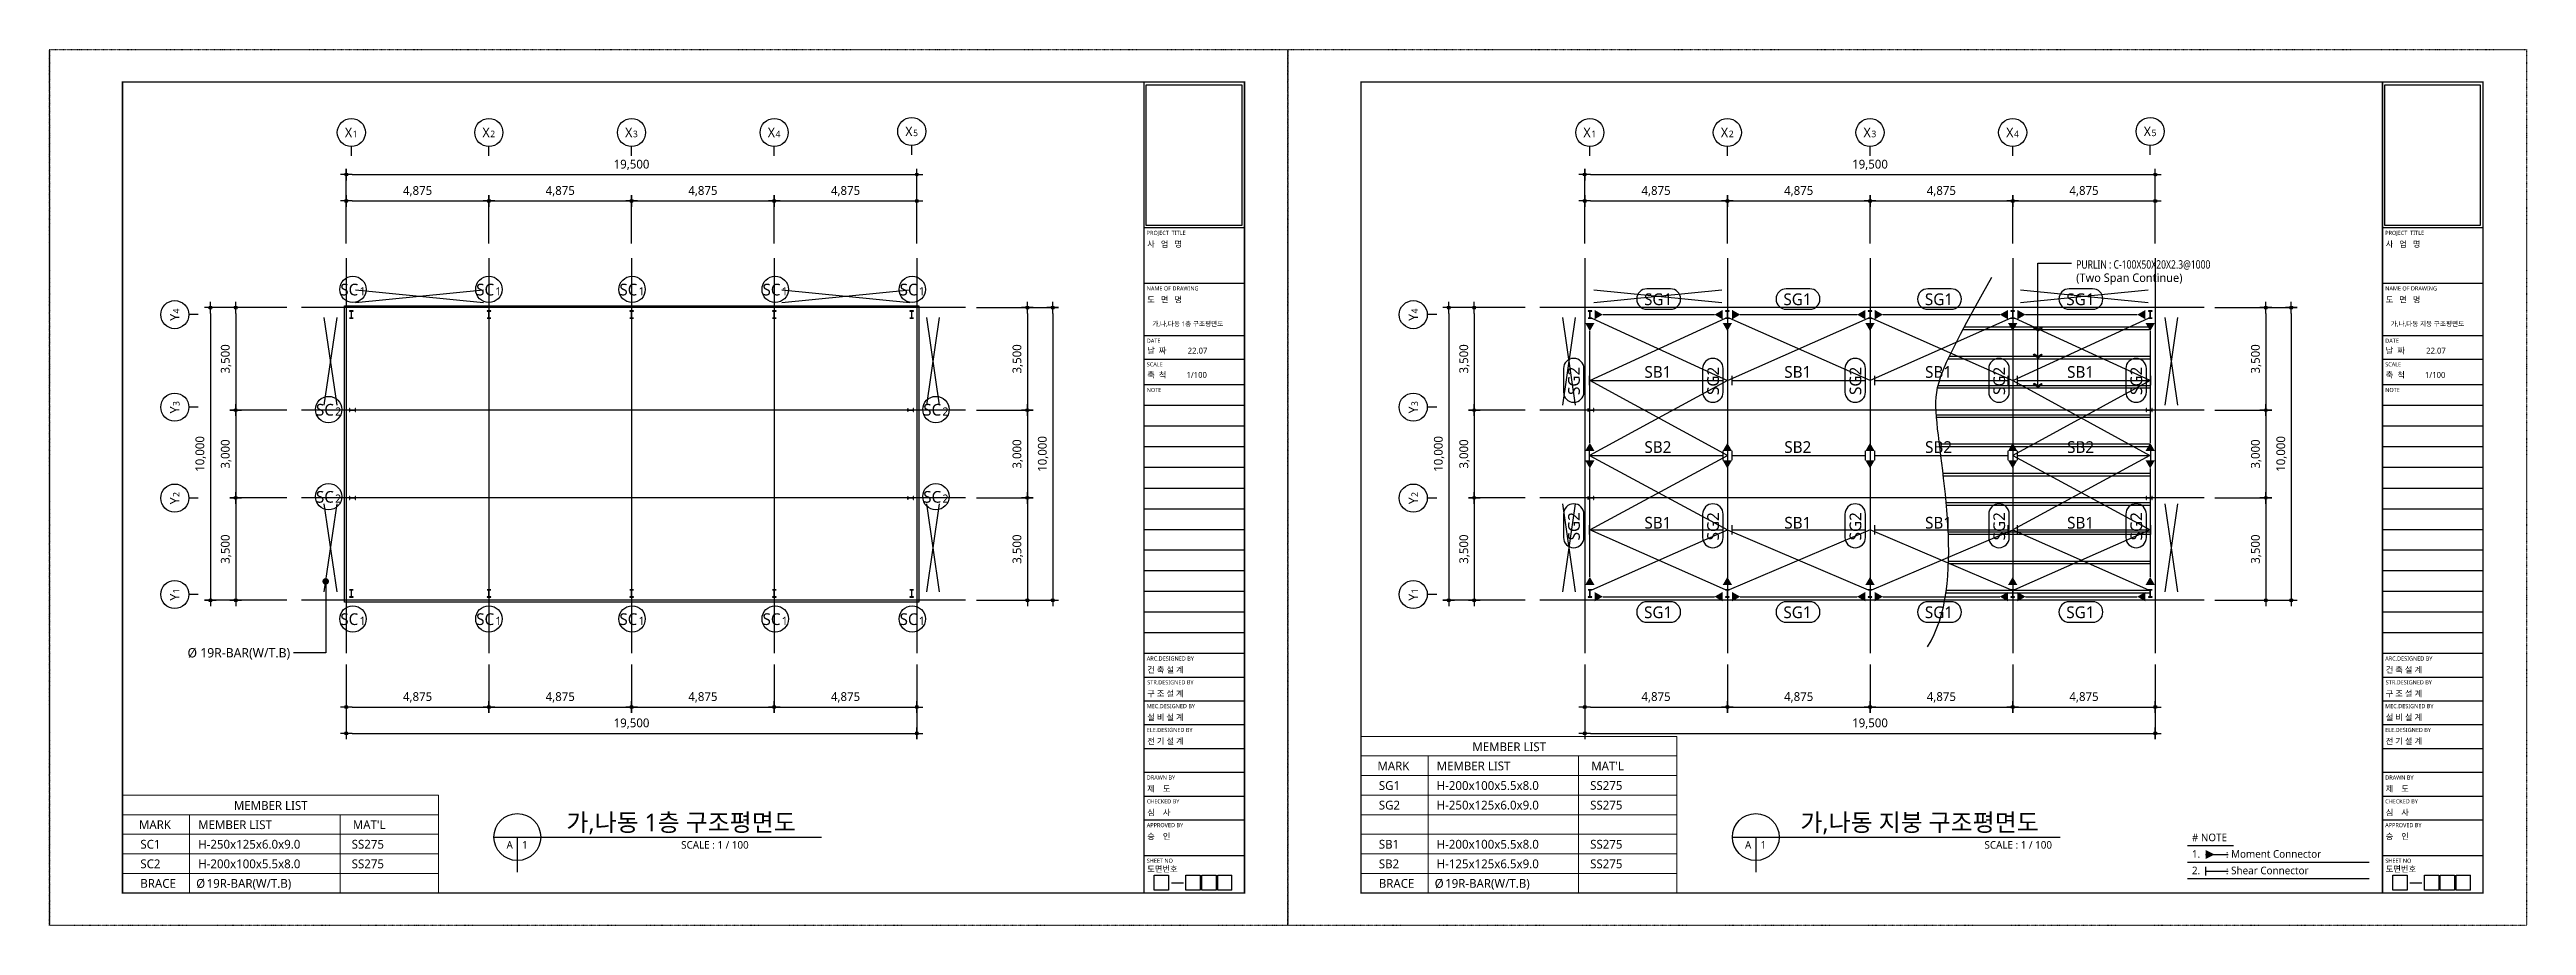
# Model space of a CAD drawing. Header units: millimetres. Extents: x 152133 to 471560, y 87068 to 132353.
# Drawn here: x 386915 to 471560, y 102425 to 132353 of the extents above; entities that cross this region are included whole.
import ezdxf
from ezdxf.enums import TextEntityAlignment as Align

# ---------------------------------------------------------------- set-up
doc = ezdxf.new("R2010")
doc.units = ezdxf.units.MM
doc.linetypes.add('CEN', pattern=[62, 60, -1, 0, -1])
doc.linetypes.add('DIVIDE2', pattern=[15.875, 6.35, -3.175, 0, -3.175, 0, -3.175])
for name, color, linetype in [('AA-AXIS', 7, 'Continuous'), ('AA-AXIS-BUBL', 3, 'Continuous'), ('AA-BMXK-IDNT', 6, 'Continuous'), ('AA-BMXM-STEL', 4, 'Continuous'), ('AA-CLXK-IDNT', 6, 'Continuous'), ('AS-STEL', 3, 'Continuous'), ('AZ-DIML', 7, 'Continuous'), ('AZ-TEXT', 3, 'Continuous'), ('CEN', 1, 'CEN'), ('COL', 2, 'Continuous'), ('COR', 4, 'Continuous'), ('DIM', 7, 'Continuous'), ('FIN', 5, 'Continuous'), ('JON', 4, 'DIVIDE2'), ('LED', 3, 'Continuous'), ('LEDLINE', 7, 'Continuous'), ('S-BEAM', 6, 'Continuous'), ('SHEET', 4, 'Continuous'), ('sj-beam', 7, 'Continuous'), ('TEX', 3, 'Continuous'), ('TEXT-TITLE', 3, 'Continuous'), ('TIT', 2, 'Continuous'), ('폼', 7, 'Continuous')]:
    doc.layers.add(name, color=color, linetype=linetype)
doc.styles.add('돋움체', font='')
doc.styles.add('맑은 고딕', font='malgun.ttf')
doc.styles.add('맑은고딕', font='malgun.ttf')
doc.styles.get('돋움체').set_extended_font_data('DotumChe')
doc.dimstyles.new('100', dxfattribs={"dimscale": 100, "dimtxt": 3, "dimasz": 2, "dimexe": 2, "dimexo": 5, "dimgap": 1.5, "dimtad": 1, "dimdec": 0, "dimzin": 1, "dimdsep": 46, "dimlunit": 6, "dimtxsty": '돋움체', "dimblk1": 'Z_DOT', "dimblk2": 'Z_DOT', "dimsah": 1, "dimcen": 2, "dimclrt": 3, "dimadec": 0, "dimazin": 0, "dimtfac": 1, "dimtdec": 0, "dimtix": 1, "dimtmove": 2, "dimatfit": 3, "dimldrblk": 'Z_DOT', "dimfxl": 1, "dimtolj": 1, "dimtzin": 1, "dimarcsym": 0})

msp = doc.modelspace()

# ---------------------------------------------------------------- texts
at = {"layer": 'AA-AXIS', "style": '맑은고딕'}
for s, height, p in [('X', 320, (416159.1, 129394.8)), ('5', 224, (416426.7, 129394.8)), ('X', 320, (458481.6, 129394.8)), ('5', 224, (458749.2, 129394.8))]:
    msp.add_text(s, height=height, dxfattribs=at).set_placement(p)
at = {"layer": 'LED', "style": '맑은고딕'}
msp.add_text('(Two Span Continue)', height=288, dxfattribs=at).set_placement((456172.4, 124412.4))
at = {"layer": 'LED', "style": '맑은고딕', "width": 0.737069}
msp.add_text('PURLIN : C-100X50X20X2.3@1000', height=288, dxfattribs=at).set_placement((456172.4, 124866.3), (460758.1, 124866.3), align=Align.FIT)
at = {"layer": 'TEX', "style": '맑은고딕'}
for s, height, p in [('사   업   명', 201.54, (424426.6, 125606.1)), ('사   업   명', 201.54, (466749.1, 125606.1)), ('도   면   명', 201.54, (424426.6, 123708.8)), ('도   면   명', 201.54, (466749.1, 123708.8)), ('날  짜', 201.54, (424426.6, 121963.5)), ('날  짜', 201.54, (466749.1, 121963.5)), ('축  척', 201.54, (424426.6, 121135.4)), ('축  척', 201.54, (466749.1, 121135.4)), ('건 축 설 계', 201.54, (424426.6, 111059.9)), ('건 축 설 계', 201.54, (466749.1, 111059.9)), ('구 조 설 계', 201.54, (424426.6, 110246.7)), ('구 조 설 계', 201.54, (466749.1, 110246.7)), ('설 비 설 계', 201.54, (424426.6, 109433.6)), ('설 비 설 계', 201.54, (466749.1, 109433.6)), ('전 기 설 계', 201.54, (424426.6, 108620.4)), ('MEMBER LIST', 300.987, (435537.4, 108379.8)), ('전 기 설 계', 201.54, (466749.1, 108620.4)), ('MARK', 300.99, (432293.1, 107723.6)), ('MEMBER LIST', 300.987, (434317.5, 107723.6)), ("MAT'L", 300.99, (439599.6, 107723.6)), ('MEMBER LIST', 300.987, (393214.9, 106373.2)), ('제    도', 201.54, (424426.6, 106994.2)), ('SG1', 300.99, (432340.5, 107054.7)), ('SG2', 300.99, (432340.5, 106385.9)), ('H-200x100x5.5x8.0', 300.987, (434317.5, 107054.7)), ('H-250x125x6.0x9.0', 300.987, (434317.5, 106385.9)), ('SS275', 300.99, (439562.8, 107054.7)), ('SS275', 300.99, (439562.8, 106385.9)), ('제    도', 201.54, (466749.1, 106994.2)), ('MARK', 300.99, (389970.6, 105717)), ('MEMBER LIST', 300.987, (391995, 105717)), ("MAT'L", 300.99, (397277.1, 105717)), ('심    사', 201.54, (424426.6, 106181)), ('심    사', 201.54, (466749.1, 106181)), ('SC1', 300.99, (390018, 105048.2)), ('H-250x125x6.0x9.0', 300.987, (391995, 105048.2)), ('SS275', 300.99, (397240.3, 105048.2)), ('승    인', 201.54, (424426.6, 105367.9)), ('SB1', 300.99, (432340.5, 105048.2)), ('H-200x100x5.5x8.0', 300.987, (434317.5, 105048.2)), ('SS275', 300.99, (439562.8, 105048.2)), ('승    인', 201.54, (466749.1, 105367.9)), ('SC2', 300.99, (390018, 104379.3)), ('H-200x100x5.5x8.0', 300.987, (391995, 104379.3)), ('SS275', 300.99, (397240.3, 104379.3)), ('도면번호', 201.54, (424426.6, 104251.8)), ('SB2', 300.99, (432340.5, 104379.3)), ('H-125x125x6.5x9.0', 300.987, (434317.5, 104379.3)), ('SS275', 300.99, (439562.8, 104379.3)), ('도면번호', 201.54, (466749.1, 104251.8)), ('BRACE', 300.99, (390018, 103710.4)), ('Ø', 301, (391927.8, 103710.4)), ('19R-BAR(W/T.B)', 300.987, (392283.5, 103710.4)), ('BRACE', 300.99, (432340.5, 103710.4)), ('Ø', 301, (434250.3, 103710.4)), ('19R-BAR(W/T.B)', 300.987, (434606, 103710.4))]:
    msp.add_text(s, height=height, dxfattribs=at).set_placement(p)
at = {"layer": 'TEX', "color": 2, "style": '맑은고딕'}
for s, height, p in [('가,나,다동 1층 구조평면도', 161.229, (424598.3, 122900.7)), ('가,나,다동 지붕 구조평면도', 161.229, (466920.8, 122900.7)), ('22.07', 201.54, (425810.9, 121963.5)), ('22.07', 201.54, (468133.4, 121963.5)), ('1/100', 201.54, (425768.3, 121135.4)), ('1/100', 201.54, (468090.8, 121135.4))]:
    msp.add_text(s, height=height, dxfattribs=at).set_placement(p)
at = {"layer": 'TEXT-TITLE', "style": '맑은고딕'}
for s, p in [('# NOTE', (460128.2, 105303.6)), ('1.          : Moment Connector', (460128.2, 104738.9)), ('2.          : Shear Connector', (460128.2, 104174.3))]:
    msp.add_text(s, height=258.72, dxfattribs=at).set_placement(p)
at = {"layer": 'TIT', "color": 3, "style": '맑은고딕'}
msp.add_text('Ø 19R-BAR(W/T.B)', height=320, dxfattribs=at).set_placement((395138.4, 111741.6), align=Align.MIDDLE_RIGHT)
at = {"layer": 'TIT', "style": '맑은고딕'}
for s, p in [('가,나동 1층 구조평면도', (408499.4, 105644.5)), ('가,나동 지붕 구조평면도', (450821.9, 105644.5))]:
    msp.add_text(s, height=600, dxfattribs=at).set_placement(p, align=Align.CENTER)
for s, p in [('A', (402639.4, 105177.8)), ('1', (403159.4, 105177.8)), ('A', (444961.9, 105177.8)), ('1', (445481.9, 105177.8))]:
    msp.add_text(s, height=258, dxfattribs=at).set_placement(p, align=Align.MIDDLE_CENTER)
for p in [(408499.4, 105177.8), (453038.7, 105177.8)]:
    msp.add_text('SCALE : 1 / 100', height=258, dxfattribs=at).set_placement(p, align=Align.MIDDLE_LEFT)
at = {"layer": '폼', "color": 8, "style": '맑은고딕'}
for s, height, p in [('PROJECT  TITLE', 141.075, (424410.7, 126017.7)), ('PROJECT  TITLE', 141.075, (466733.2, 126017.7)), ('NAME OF DRAWING', 141.075, (424410.7, 124120.3)), ('NAME OF DRAWING', 141.075, (466733.2, 124120.3)), ('DATE', 141.08, (424410.7, 122331.9)), ('DATE', 141.08, (466733.2, 122331.9)), ('SCALE', 141.08, (424410.7, 121525.8)), ('SCALE', 141.08, (466733.2, 121525.8)), ('NOTE', 141.08, (424410.7, 120650.9)), ('NOTE', 141.08, (466733.2, 120650.9)), ('ARC.DESIGNED BY', 141.075, (424410.7, 111474.1)), ('ARC.DESIGNED BY', 141.075, (466733.2, 111474.1)), ('STR.DESIGNED BY', 141.075, (424427.6, 110661.1)), ('STR.DESIGNED BY', 141.075, (466750.1, 110661.1)), ('MEC.DESIGNED BY', 141.075, (424410.7, 109847.8)), ('MEC.DESIGNED BY', 141.075, (466733.2, 109847.8)), ('ELE.DESIGNED BY', 141.075, (424410.7, 109034.6)), ('ELE.DESIGNED BY', 141.075, (466733.2, 109034.6)), ('DRAWN BY', 141.08, (424410.7, 107408.4)), ('DRAWN BY', 141.08, (466733.2, 107408.4)), ('CHECKED BY', 141.08, (424410.7, 106595.2)), ('CHECKED BY', 141.08, (466733.2, 106595.2)), ('APPROVED BY', 141.075, (424410.7, 105782.1)), ('APPROVED BY', 141.075, (466733.2, 105782.1)), ('SHEET NO', 141.08, (424410.7, 104565.9)), ('SHEET NO', 141.08, (466733.2, 104565.9))]:
    msp.add_text(s, height=height, dxfattribs=at).set_placement(p)

# ---------------------------------------------------------------- blocks, each defined once
blk = doc.blocks.new('*B453', base_point=(397267, 120034))
at = {"layer": 'AS-STEL'}
blk.add_lwpolyline([(397367, 119984), (397367, 120084), (397359, 120084), (397359, 120047, -0.414214), (397348, 120036), (397186, 120036, -0.414214), (397175, 120047), (397175, 120084), (397167, 120084), (397167, 119984), (397175, 119984), (397175, 120020, -0.414214), (397186, 120031), (397348, 120031, -0.414214), (397359, 120020), (397359, 119984)], format="xyb", close=True, dxfattribs=at)
blk = doc.blocks.new('*B454', base_point=(397267, 117034))
at = {"layer": 'AS-STEL'}
blk.add_lwpolyline([(397367, 116984), (397367, 117084), (397359, 117084), (397359, 117047, -0.414214), (397348, 117036), (397186, 117036, -0.414214), (397175, 117047), (397175, 117084), (397167, 117084), (397167, 116984), (397175, 116984), (397175, 117020, -0.414214), (397186, 117031), (397348, 117031, -0.414214), (397359, 117020), (397359, 116984)], format="xyb", close=True, dxfattribs=at)
blk = doc.blocks.new('*B455', base_point=(416341, 120034))
at = {"layer": 'AS-STEL'}
blk.add_lwpolyline([(416441, 119984), (416441, 120084), (416433, 120084), (416433, 120047, -0.414214), (416422, 120036), (416260, 120036, -0.414214), (416249, 120047), (416249, 120084), (416241, 120084), (416241, 119984), (416249, 119984), (416249, 120020, -0.414214), (416260, 120031), (416422, 120031, -0.414214), (416433, 120020), (416433, 119984)], format="xyb", close=True, dxfattribs=at)
blk = doc.blocks.new('*B456', base_point=(416341, 117034))
at = {"layer": 'AS-STEL'}
blk.add_lwpolyline([(416441, 116984), (416441, 117084), (416433, 117084), (416433, 117047, -0.414214), (416422, 117036), (416260, 117036, -0.414214), (416249, 117047), (416249, 117084), (416241, 117084), (416241, 116984), (416249, 116984), (416249, 117020, -0.414214), (416260, 117031), (416422, 117031, -0.414214), (416433, 117020), (416433, 116984)], format="xyb", close=True, dxfattribs=at)
blk = doc.blocks.new('Z_DOT')
at = {"layer": 'DIM', "color": 0}
for p, q in [((-1, 0), (1, 0)), ((0, -1), (0, 1))]:
    blk.add_line(p, q, dxfattribs=at)
for radius in [0.25, 0.125]:
    blk.add_circle((0, 0), radius, dxfattribs=at)
blk = doc.blocks.new('*D225')
at = {"layer": 'AZ-DIML', "color": 0, "lineweight": -2, "transparency": 16777216}
for p, q in [((397054, 125730), (397054, 127379)), ((397254, 127179), (401729, 127179)), ((401929, 125730), (401929, 127379))]:
    blk.add_line(p, q, dxfattribs=at)
at = {"layer": 'Defpoints', "color": 0, "transparency": 16777216}
for p in [(401929, 127179), (397054, 125230), (401929, 125230)]:
    blk.add_point(p, dxfattribs=at)
at = {"layer": 'AZ-DIML', "color": 0, "linetype": 'ByBlock', "lineweight": -2, "transparency": 16777216, "xscale": 200, "yscale": 200, "zscale": 200, "rotation": 180}
blk.add_blockref('Z_DOT', (397054, 127179), dxfattribs=at)
at = {"layer": 'AZ-DIML', "color": 0, "linetype": 'ByBlock', "lineweight": -2, "transparency": 16777216, "xscale": 200, "yscale": 200, "zscale": 200}
blk.add_blockref('Z_DOT', (401929, 127179), dxfattribs=at)
at = {"layer": 'AZ-DIML', "color": 3, "transparency": 16777216, "insert": (399492, 127509), "char_height": 300, "attachment_point": 5, "style": '맑은고딕'}
blk.add_mtext('\\A1;4,875', dxfattribs=at)
blk = doc.blocks.new('*D226')
at = {"layer": 'AZ-DIML', "color": 0, "lineweight": -2, "transparency": 16777216}
for p, q in [((401929, 125730), (401929, 127379)), ((402129, 127179), (406604, 127179)), ((406804, 125730), (406804, 127379))]:
    blk.add_line(p, q, dxfattribs=at)
at = {"layer": 'Defpoints', "color": 0, "transparency": 16777216}
for p in [(406804, 127179), (401929, 125230), (406804, 125230)]:
    blk.add_point(p, dxfattribs=at)
at = {"layer": 'AZ-DIML', "color": 0, "linetype": 'ByBlock', "lineweight": -2, "transparency": 16777216, "xscale": 200, "yscale": 200, "zscale": 200, "rotation": 180}
blk.add_blockref('Z_DOT', (401929, 127179), dxfattribs=at)
at = {"layer": 'AZ-DIML', "color": 0, "linetype": 'ByBlock', "lineweight": -2, "transparency": 16777216, "xscale": 200, "yscale": 200, "zscale": 200}
blk.add_blockref('Z_DOT', (406804, 127179), dxfattribs=at)
at = {"layer": 'AZ-DIML', "color": 3, "transparency": 16777216, "insert": (404367, 127509), "char_height": 300, "attachment_point": 5, "style": '맑은고딕'}
blk.add_mtext('\\A1;4,875', dxfattribs=at)
blk = doc.blocks.new('*D227')
at = {"layer": 'AZ-DIML', "color": 0, "lineweight": -2, "transparency": 16777216}
for p, q in [((406804, 125730), (406804, 127379)), ((407004, 127179), (411479, 127179)), ((411679, 125730), (411679, 127379))]:
    blk.add_line(p, q, dxfattribs=at)
at = {"layer": 'Defpoints', "color": 0, "transparency": 16777216}
for p in [(411679, 127179), (406804, 125230), (411679, 125230)]:
    blk.add_point(p, dxfattribs=at)
at = {"layer": 'AZ-DIML', "color": 0, "linetype": 'ByBlock', "lineweight": -2, "transparency": 16777216, "xscale": 200, "yscale": 200, "zscale": 200, "rotation": 180}
blk.add_blockref('Z_DOT', (406804, 127179), dxfattribs=at)
at = {"layer": 'AZ-DIML', "color": 0, "linetype": 'ByBlock', "lineweight": -2, "transparency": 16777216, "xscale": 200, "yscale": 200, "zscale": 200}
blk.add_blockref('Z_DOT', (411679, 127179), dxfattribs=at)
at = {"layer": 'AZ-DIML', "color": 3, "transparency": 16777216, "insert": (409242, 127509), "char_height": 300, "attachment_point": 5, "style": '맑은고딕'}
blk.add_mtext('\\A1;4,875', dxfattribs=at)
blk = doc.blocks.new('*D228')
at = {"layer": 'AZ-DIML', "color": 0, "lineweight": -2, "transparency": 16777216}
for p, q in [((411679, 125730), (411679, 127379)), ((411879, 127179), (416354, 127179)), ((416554, 125730), (416554, 127379))]:
    blk.add_line(p, q, dxfattribs=at)
at = {"layer": 'Defpoints', "color": 0, "transparency": 16777216}
for p in [(416554, 127179), (411679, 125230), (416554, 125230)]:
    blk.add_point(p, dxfattribs=at)
at = {"layer": 'AZ-DIML', "color": 0, "linetype": 'ByBlock', "lineweight": -2, "transparency": 16777216, "xscale": 200, "yscale": 200, "zscale": 200, "rotation": 180}
blk.add_blockref('Z_DOT', (411679, 127179), dxfattribs=at)
at = {"layer": 'AZ-DIML', "color": 0, "linetype": 'ByBlock', "lineweight": -2, "transparency": 16777216, "xscale": 200, "yscale": 200, "zscale": 200}
blk.add_blockref('Z_DOT', (416554, 127179), dxfattribs=at)
at = {"layer": 'AZ-DIML', "color": 3, "transparency": 16777216, "insert": (414117, 127509), "char_height": 300, "attachment_point": 5, "style": '맑은고딕'}
blk.add_mtext('\\A1;4,875', dxfattribs=at)
blk = doc.blocks.new('*D229')
at = {"layer": 'AZ-DIML', "color": 0, "lineweight": -2, "transparency": 16777216}
for p, q in [((397054, 125730), (397054, 128279)), ((397254, 128079), (416354, 128079)), ((416554, 125730), (416554, 128279))]:
    blk.add_line(p, q, dxfattribs=at)
at = {"layer": 'Defpoints', "color": 0, "transparency": 16777216}
for p in [(416554, 128079), (397054, 125230), (416554, 125230)]:
    blk.add_point(p, dxfattribs=at)
at = {"layer": 'AZ-DIML', "color": 0, "linetype": 'ByBlock', "lineweight": -2, "transparency": 16777216, "xscale": 200, "yscale": 200, "zscale": 200, "rotation": 180}
blk.add_blockref('Z_DOT', (397054, 128079), dxfattribs=at)
at = {"layer": 'AZ-DIML', "color": 0, "linetype": 'ByBlock', "lineweight": -2, "transparency": 16777216, "xscale": 200, "yscale": 200, "zscale": 200}
blk.add_blockref('Z_DOT', (416554, 128079), dxfattribs=at)
at = {"layer": 'AZ-DIML', "color": 3, "transparency": 16777216, "insert": (406804, 128410), "char_height": 300, "attachment_point": 5, "style": '맑은고딕'}
blk.add_mtext('\\A1;19,500', dxfattribs=at)
blk = doc.blocks.new('*D230')
at = {"layer": 'AZ-DIML', "color": 0, "lineweight": -2, "transparency": 16777216}
for p, q in [((395020, 123534), (393077, 123534)), ((393277, 123334), (393277, 120234)), ((395020, 120034), (393077, 120034))]:
    blk.add_line(p, q, dxfattribs=at)
at = {"layer": 'Defpoints', "color": 0, "transparency": 16777216}
for p in [(395520, 123534), (393277, 120034), (395520, 120034)]:
    blk.add_point(p, dxfattribs=at)
at = {"layer": 'AZ-DIML', "color": 0, "linetype": 'ByBlock', "lineweight": -2, "transparency": 16777216, "xscale": 200, "yscale": 200, "zscale": 200}
for p, rotation in [((393277, 123534), 90), ((393277, 120034), 270)]:
    blk.add_blockref('Z_DOT', p, dxfattribs=dict(at, rotation=rotation))
at = {"layer": 'AZ-DIML', "color": 3, "transparency": 16777216, "insert": (392947, 121784), "char_height": 300, "attachment_point": 5, "rotation": 90, "style": '맑은고딕'}
blk.add_mtext('\\A1;3,500', dxfattribs=at)
blk = doc.blocks.new('*D231')
at = {"layer": 'AZ-DIML', "color": 0, "lineweight": -2, "transparency": 16777216}
for p, q in [((395020, 120034), (393077, 120034)), ((393277, 119834), (393277, 117234)), ((395020, 117034), (393077, 117034))]:
    blk.add_line(p, q, dxfattribs=at)
at = {"layer": 'Defpoints', "color": 0, "transparency": 16777216}
for p in [(395520, 120034), (393277, 117034), (395520, 117034)]:
    blk.add_point(p, dxfattribs=at)
at = {"layer": 'AZ-DIML', "color": 0, "linetype": 'ByBlock', "lineweight": -2, "transparency": 16777216, "xscale": 200, "yscale": 200, "zscale": 200}
for p, rotation in [((393277, 120034), 90), ((393277, 117034), 270)]:
    blk.add_blockref('Z_DOT', p, dxfattribs=dict(at, rotation=rotation))
at = {"layer": 'AZ-DIML', "color": 3, "transparency": 16777216, "insert": (392947, 118534), "char_height": 300, "attachment_point": 5, "rotation": 90, "style": '맑은고딕'}
blk.add_mtext('\\A1;3,000', dxfattribs=at)
blk = doc.blocks.new('*D232')
at = {"layer": 'AZ-DIML', "color": 0, "lineweight": -2, "transparency": 16777216}
for p, q in [((395020, 117034), (393077, 117034)), ((393277, 116834), (393277, 113734)), ((395020, 113534), (393077, 113534))]:
    blk.add_line(p, q, dxfattribs=at)
at = {"layer": 'Defpoints', "color": 0, "transparency": 16777216}
for p in [(395520, 117034), (393277, 113534), (395520, 113534)]:
    blk.add_point(p, dxfattribs=at)
at = {"layer": 'AZ-DIML', "color": 0, "linetype": 'ByBlock', "lineweight": -2, "transparency": 16777216, "xscale": 200, "yscale": 200, "zscale": 200}
for p, rotation in [((393277, 117034), 90), ((393277, 113534), 270)]:
    blk.add_blockref('Z_DOT', p, dxfattribs=dict(at, rotation=rotation))
at = {"layer": 'AZ-DIML', "color": 3, "transparency": 16777216, "insert": (392947, 115284), "char_height": 300, "attachment_point": 5, "rotation": 90, "style": '맑은고딕'}
blk.add_mtext('\\A1;3,500', dxfattribs=at)
blk = doc.blocks.new('*D233')
at = {"layer": 'AZ-DIML', "color": 0, "lineweight": -2, "transparency": 16777216}
for p, q in [((395020, 123534), (392210, 123534)), ((392410, 123334), (392410, 113734)), ((395020, 113534), (392210, 113534))]:
    blk.add_line(p, q, dxfattribs=at)
at = {"layer": 'Defpoints', "color": 0, "transparency": 16777216}
for p in [(395520, 123534), (392410, 113534), (395520, 113534)]:
    blk.add_point(p, dxfattribs=at)
at = {"layer": 'AZ-DIML', "color": 0, "linetype": 'ByBlock', "lineweight": -2, "transparency": 16777216, "xscale": 200, "yscale": 200, "zscale": 200}
for p, rotation in [((392410, 123534), 90), ((392410, 113534), 270)]:
    blk.add_blockref('Z_DOT', p, dxfattribs=dict(at, rotation=rotation))
at = {"layer": 'AZ-DIML', "color": 3, "transparency": 16777216, "insert": (392079, 118534), "char_height": 300, "attachment_point": 5, "rotation": 90, "style": '맑은고딕'}
blk.add_mtext('\\A1;10,000', dxfattribs=at)
blk = doc.blocks.new('*B457', base_point=(397230, 128558))
at = {"layer": 'AA-AXIS-BUBL'}
blk.add_lwpolyline([(397230, 128718), (397230, 128878), (397230, 128878), (397230, 129038)], dxfattribs=at)
blk.add_circle((397230, 129518), 480, dxfattribs=at)
at = {"layer": 'AA-AXIS', "style": '맑은고딕'}
for s, height, p in [('X', 320, (397010, 129358)), ('1', 224, (397278, 129358))]:
    blk.add_text(s, height=height, dxfattribs=at).set_placement(p)
blk = doc.blocks.new('*B458', base_point=(401929, 128558))
at = {"layer": 'AA-AXIS-BUBL'}
blk.add_lwpolyline([(401929, 128718), (401929, 128878), (401929, 128878), (401929, 129038)], dxfattribs=at)
blk.add_circle((401929, 129518), 480, dxfattribs=at)
at = {"layer": 'AA-AXIS', "style": '맑은고딕'}
for s, height, p in [('X', 320, (401710, 129358)), ('2', 224, (401977, 129358))]:
    blk.add_text(s, height=height, dxfattribs=at).set_placement(p)
blk = doc.blocks.new('*B459', base_point=(406804, 128558))
at = {"layer": 'AA-AXIS-BUBL'}
blk.add_lwpolyline([(406804, 128718), (406804, 128878), (406804, 128878), (406804, 129038)], dxfattribs=at)
blk.add_circle((406804, 129518), 480, dxfattribs=at)
at = {"layer": 'AA-AXIS', "style": '맑은고딕'}
for s, height, p in [('X', 320, (406585, 129358)), ('3', 224, (406852, 129358))]:
    blk.add_text(s, height=height, dxfattribs=at).set_placement(p)
blk = doc.blocks.new('*B460', base_point=(411679, 128558))
at = {"layer": 'AA-AXIS-BUBL'}
blk.add_lwpolyline([(411679, 128718), (411679, 128878), (411679, 128878), (411679, 129038)], dxfattribs=at)
blk.add_circle((411679, 129518), 480, dxfattribs=at)
at = {"layer": 'AA-AXIS', "style": '맑은고딕'}
for s, height, p in [('X', 320, (411460, 129358)), ('4', 224, (411727, 129358))]:
    blk.add_text(s, height=height, dxfattribs=at).set_placement(p)
blk = doc.blocks.new('*B461', base_point=(392156, 113734))
at = {"layer": 'AA-AXIS-BUBL'}
blk.add_lwpolyline([(391996, 113734), (391836, 113734), (391836, 113734), (391676, 113734)], dxfattribs=at)
blk.add_circle((391196, 113734), 480, dxfattribs=at)
at = {"layer": 'AA-AXIS', "style": '맑은고딕'}
for s, height, p in [('Y', 320, (391356, 113522)), ('1', 224, (391356, 113773))]:
    blk.add_text(s, height=height, rotation=90, dxfattribs=at).set_placement(p)
blk = doc.blocks.new('*B462', base_point=(392156, 117027))
at = {"layer": 'AA-AXIS-BUBL'}
blk.add_lwpolyline([(391996, 117027), (391836, 117027), (391836, 117027), (391676, 117027)], dxfattribs=at)
blk.add_circle((391196, 117027), 480, dxfattribs=at)
at = {"layer": 'AA-AXIS', "style": '맑은고딕'}
for s, height, p in [('Y', 320, (391356, 116816)), ('2', 224, (391356, 117067))]:
    blk.add_text(s, height=height, rotation=90, dxfattribs=at).set_placement(p)
blk = doc.blocks.new('*B463', base_point=(392156, 120134))
at = {"layer": 'AA-AXIS-BUBL'}
blk.add_lwpolyline([(391996, 120134), (391836, 120134), (391836, 120134), (391676, 120134)], dxfattribs=at)
blk.add_circle((391196, 120134), 480, dxfattribs=at)
at = {"layer": 'AA-AXIS', "style": '맑은고딕'}
for s, height, p in [('3', 224, (391356, 120173)), ('Y', 320, (391356, 119922))]:
    blk.add_text(s, height=height, rotation=90, dxfattribs=at).set_placement(p)
blk = doc.blocks.new('*B464', base_point=(392156, 123296))
at = {"layer": 'AA-AXIS-BUBL'}
blk.add_lwpolyline([(391996, 123296), (391836, 123296), (391836, 123296), (391676, 123296)], dxfattribs=at)
blk.add_circle((391196, 123296), 480, dxfattribs=at)
at = {"layer": 'AA-AXIS', "style": '맑은고딕'}
for s, height, p in [('Y', 320, (391356, 123084)), ('4', 224, (391356, 123335))]:
    blk.add_text(s, height=height, rotation=90, dxfattribs=at).set_placement(p)
blk = doc.blocks.new('*D234')
at = {"layer": 'AZ-DIML', "color": 0, "lineweight": -2, "transparency": 16777216}
for p, q in [((418588, 123534), (420531, 123534)), ((420331, 123334), (420331, 120234)), ((418588, 120034), (420531, 120034))]:
    blk.add_line(p, q, dxfattribs=at)
at = {"layer": 'Defpoints', "color": 0, "transparency": 16777216}
for p in [(418088, 123534), (418088, 120034), (420331, 120034)]:
    blk.add_point(p, dxfattribs=at)
at = {"layer": 'AZ-DIML', "color": 0, "linetype": 'ByBlock', "lineweight": -2, "transparency": 16777216, "xscale": 200, "yscale": 200, "zscale": 200}
for p, rotation in [((420331, 123534), 90), ((420331, 120034), 270)]:
    blk.add_blockref('Z_DOT', p, dxfattribs=dict(at, rotation=rotation))
at = {"layer": 'AZ-DIML', "color": 3, "transparency": 16777216, "insert": (420001, 121784), "char_height": 300, "attachment_point": 5, "rotation": 90, "style": '맑은고딕'}
blk.add_mtext('\\A1;3,500', dxfattribs=at)
blk = doc.blocks.new('*D235')
at = {"layer": 'AZ-DIML', "color": 0, "lineweight": -2, "transparency": 16777216}
for p, q in [((418588, 120034), (420531, 120034)), ((420331, 119834), (420331, 117234)), ((418588, 117034), (420531, 117034))]:
    blk.add_line(p, q, dxfattribs=at)
at = {"layer": 'Defpoints', "color": 0, "transparency": 16777216}
for p in [(418088, 120034), (418088, 117034), (420331, 117034)]:
    blk.add_point(p, dxfattribs=at)
at = {"layer": 'AZ-DIML', "color": 0, "linetype": 'ByBlock', "lineweight": -2, "transparency": 16777216, "xscale": 200, "yscale": 200, "zscale": 200}
for p, rotation in [((420331, 120034), 90), ((420331, 117034), 270)]:
    blk.add_blockref('Z_DOT', p, dxfattribs=dict(at, rotation=rotation))
at = {"layer": 'AZ-DIML', "color": 3, "transparency": 16777216, "insert": (420001, 118534), "char_height": 300, "attachment_point": 5, "rotation": 90, "style": '맑은고딕'}
blk.add_mtext('\\A1;3,000', dxfattribs=at)
blk = doc.blocks.new('*D236')
at = {"layer": 'AZ-DIML', "color": 0, "lineweight": -2, "transparency": 16777216}
for p, q in [((418588, 117034), (420531, 117034)), ((420331, 116834), (420331, 113734)), ((418588, 113534), (420531, 113534))]:
    blk.add_line(p, q, dxfattribs=at)
at = {"layer": 'Defpoints', "color": 0, "transparency": 16777216}
for p in [(418088, 117034), (418088, 113534), (420331, 113534)]:
    blk.add_point(p, dxfattribs=at)
at = {"layer": 'AZ-DIML', "color": 0, "linetype": 'ByBlock', "lineweight": -2, "transparency": 16777216, "xscale": 200, "yscale": 200, "zscale": 200}
for p, rotation in [((420331, 117034), 90), ((420331, 113534), 270)]:
    blk.add_blockref('Z_DOT', p, dxfattribs=dict(at, rotation=rotation))
at = {"layer": 'AZ-DIML', "color": 3, "transparency": 16777216, "insert": (420001, 115284), "char_height": 300, "attachment_point": 5, "rotation": 90, "style": '맑은고딕'}
blk.add_mtext('\\A1;3,500', dxfattribs=at)
blk = doc.blocks.new('*D237')
at = {"layer": 'AZ-DIML', "color": 0, "lineweight": -2, "transparency": 16777216}
for p, q in [((418588, 123534), (421399, 123534)), ((421199, 123334), (421199, 113734)), ((418588, 113534), (421399, 113534))]:
    blk.add_line(p, q, dxfattribs=at)
at = {"layer": 'Defpoints', "color": 0, "transparency": 16777216}
for p in [(418088, 123534), (418088, 113534), (421199, 113534)]:
    blk.add_point(p, dxfattribs=at)
at = {"layer": 'AZ-DIML', "color": 0, "linetype": 'ByBlock', "lineweight": -2, "transparency": 16777216, "xscale": 200, "yscale": 200, "zscale": 200}
for p, rotation in [((421199, 123534), 90), ((421199, 113534), 270)]:
    blk.add_blockref('Z_DOT', p, dxfattribs=dict(at, rotation=rotation))
at = {"layer": 'AZ-DIML', "color": 3, "transparency": 16777216, "insert": (420868, 118534), "char_height": 300, "attachment_point": 5, "rotation": 90, "style": '맑은고딕'}
blk.add_mtext('\\A1;10,000', dxfattribs=at)
blk = doc.blocks.new('*D238')
at = {"layer": 'AZ-DIML', "color": 0, "lineweight": -2, "transparency": 16777216}
for p, q in [((397054, 111337), (397054, 109688)), ((401929, 111337), (401929, 109688)), ((397254, 109888), (401729, 109888))]:
    blk.add_line(p, q, dxfattribs=at)
at = {"layer": 'Defpoints', "color": 0, "transparency": 16777216}
for p in [(397054, 111837), (401929, 111837), (401929, 109888)]:
    blk.add_point(p, dxfattribs=at)
at = {"layer": 'AZ-DIML', "color": 0, "linetype": 'ByBlock', "lineweight": -2, "transparency": 16777216, "xscale": 200, "yscale": 200, "zscale": 200, "rotation": 180}
blk.add_blockref('Z_DOT', (397054, 109888), dxfattribs=at)
at = {"layer": 'AZ-DIML', "color": 0, "linetype": 'ByBlock', "lineweight": -2, "transparency": 16777216, "xscale": 200, "yscale": 200, "zscale": 200}
blk.add_blockref('Z_DOT', (401929, 109888), dxfattribs=at)
at = {"layer": 'AZ-DIML', "color": 3, "transparency": 16777216, "insert": (399492, 110218), "char_height": 300, "attachment_point": 5, "style": '맑은고딕'}
blk.add_mtext('\\A1;4,875', dxfattribs=at)
blk = doc.blocks.new('*D239')
at = {"layer": 'AZ-DIML', "color": 0, "lineweight": -2, "transparency": 16777216}
for p, q in [((401929, 111337), (401929, 109688)), ((406804, 111337), (406804, 109688)), ((402129, 109888), (406604, 109888))]:
    blk.add_line(p, q, dxfattribs=at)
at = {"layer": 'Defpoints', "color": 0, "transparency": 16777216}
for p in [(401929, 111837), (406804, 111837), (406804, 109888)]:
    blk.add_point(p, dxfattribs=at)
at = {"layer": 'AZ-DIML', "color": 0, "linetype": 'ByBlock', "lineweight": -2, "transparency": 16777216, "xscale": 200, "yscale": 200, "zscale": 200, "rotation": 180}
blk.add_blockref('Z_DOT', (401929, 109888), dxfattribs=at)
at = {"layer": 'AZ-DIML', "color": 0, "linetype": 'ByBlock', "lineweight": -2, "transparency": 16777216, "xscale": 200, "yscale": 200, "zscale": 200}
blk.add_blockref('Z_DOT', (406804, 109888), dxfattribs=at)
at = {"layer": 'AZ-DIML', "color": 3, "transparency": 16777216, "insert": (404367, 110218), "char_height": 300, "attachment_point": 5, "style": '맑은고딕'}
blk.add_mtext('\\A1;4,875', dxfattribs=at)
blk = doc.blocks.new('*D240')
at = {"layer": 'AZ-DIML', "color": 0, "lineweight": -2, "transparency": 16777216}
for p, q in [((406804, 111337), (406804, 109688)), ((411679, 111337), (411679, 109688)), ((407004, 109888), (411479, 109888))]:
    blk.add_line(p, q, dxfattribs=at)
at = {"layer": 'Defpoints', "color": 0, "transparency": 16777216}
for p in [(406804, 111837), (411679, 111837), (411679, 109888)]:
    blk.add_point(p, dxfattribs=at)
at = {"layer": 'AZ-DIML', "color": 0, "linetype": 'ByBlock', "lineweight": -2, "transparency": 16777216, "xscale": 200, "yscale": 200, "zscale": 200, "rotation": 180}
blk.add_blockref('Z_DOT', (406804, 109888), dxfattribs=at)
at = {"layer": 'AZ-DIML', "color": 0, "linetype": 'ByBlock', "lineweight": -2, "transparency": 16777216, "xscale": 200, "yscale": 200, "zscale": 200}
blk.add_blockref('Z_DOT', (411679, 109888), dxfattribs=at)
at = {"layer": 'AZ-DIML', "color": 3, "transparency": 16777216, "insert": (409242, 110218), "char_height": 300, "attachment_point": 5, "style": '맑은고딕'}
blk.add_mtext('\\A1;4,875', dxfattribs=at)
blk = doc.blocks.new('*D241')
at = {"layer": 'AZ-DIML', "color": 0, "lineweight": -2, "transparency": 16777216}
for p, q in [((411679, 111337), (411679, 109688)), ((416554, 111337), (416554, 109688)), ((411879, 109888), (416354, 109888))]:
    blk.add_line(p, q, dxfattribs=at)
at = {"layer": 'Defpoints', "color": 0, "transparency": 16777216}
for p in [(411679, 111837), (416554, 111837), (416554, 109888)]:
    blk.add_point(p, dxfattribs=at)
at = {"layer": 'AZ-DIML', "color": 0, "linetype": 'ByBlock', "lineweight": -2, "transparency": 16777216, "xscale": 200, "yscale": 200, "zscale": 200, "rotation": 180}
blk.add_blockref('Z_DOT', (411679, 109888), dxfattribs=at)
at = {"layer": 'AZ-DIML', "color": 0, "linetype": 'ByBlock', "lineweight": -2, "transparency": 16777216, "xscale": 200, "yscale": 200, "zscale": 200}
blk.add_blockref('Z_DOT', (416554, 109888), dxfattribs=at)
at = {"layer": 'AZ-DIML', "color": 3, "transparency": 16777216, "insert": (414117, 110218), "char_height": 300, "attachment_point": 5, "style": '맑은고딕'}
blk.add_mtext('\\A1;4,875', dxfattribs=at)
blk = doc.blocks.new('*D242')
at = {"layer": 'AZ-DIML', "color": 0, "lineweight": -2, "transparency": 16777216}
for p, q in [((397054, 111337), (397054, 108788)), ((416554, 111337), (416554, 108788)), ((397254, 108988), (416354, 108988))]:
    blk.add_line(p, q, dxfattribs=at)
at = {"layer": 'Defpoints', "color": 0, "transparency": 16777216}
for p in [(397054, 111837), (416554, 111837), (416554, 108988)]:
    blk.add_point(p, dxfattribs=at)
at = {"layer": 'AZ-DIML', "color": 0, "linetype": 'ByBlock', "lineweight": -2, "transparency": 16777216, "xscale": 200, "yscale": 200, "zscale": 200, "rotation": 180}
blk.add_blockref('Z_DOT', (397054, 108988), dxfattribs=at)
at = {"layer": 'AZ-DIML', "color": 0, "linetype": 'ByBlock', "lineweight": -2, "transparency": 16777216, "xscale": 200, "yscale": 200, "zscale": 200}
blk.add_blockref('Z_DOT', (416554, 108988), dxfattribs=at)
at = {"layer": 'AZ-DIML', "color": 3, "transparency": 16777216, "insert": (406804, 109319), "char_height": 300, "attachment_point": 5, "style": '맑은고딕'}
blk.add_mtext('\\A1;19,500', dxfattribs=at)
blk = doc.blocks.new('*B465', base_point=(397284, 112897))
at = {"layer": 'AA-CLXK-IDNT'}
blk.add_circle((397284, 112897), 450, dxfattribs=at)
at = {"layer": 'AZ-TEXT', "style": '맑은 고딕'}
for s, height, p in [('SC', 400, (396849, 112690)), ('1', 280, (397505, 112690))]:
    blk.add_text(s, height=height, dxfattribs=at).set_placement(p)
blk = doc.blocks.new('*B466', base_point=(401929, 112897))
at = {"layer": 'AA-CLXK-IDNT'}
blk.add_circle((401929, 112897), 450, dxfattribs=at)
at = {"layer": 'AZ-TEXT', "style": '맑은 고딕'}
for s, height, p in [('SC', 400, (401494, 112690)), ('1', 280, (402149, 112690))]:
    blk.add_text(s, height=height, dxfattribs=at).set_placement(p)
blk = doc.blocks.new('*B467', base_point=(406823, 112897))
at = {"layer": 'AA-CLXK-IDNT'}
blk.add_circle((406823, 112897), 450, dxfattribs=at)
at = {"layer": 'AZ-TEXT', "style": '맑은 고딕'}
for s, height, p in [('SC', 400, (406388, 112690)), ('1', 280, (407043, 112690))]:
    blk.add_text(s, height=height, dxfattribs=at).set_placement(p)
blk = doc.blocks.new('*B468', base_point=(411714, 112897))
at = {"layer": 'AA-CLXK-IDNT'}
blk.add_circle((411714, 112897), 450, dxfattribs=at)
at = {"layer": 'AZ-TEXT', "style": '맑은 고딕'}
for s, height, p in [('SC', 400, (411279, 112690)), ('1', 280, (411934, 112690))]:
    blk.add_text(s, height=height, dxfattribs=at).set_placement(p)
blk = doc.blocks.new('*B469', base_point=(416398, 112897))
at = {"layer": 'AA-CLXK-IDNT'}
blk.add_circle((416398, 112897), 450, dxfattribs=at)
at = {"layer": 'AZ-TEXT', "style": '맑은 고딕'}
for s, height, p in [('SC', 400, (415963, 112690)), ('1', 280, (416618, 112690))]:
    blk.add_text(s, height=height, dxfattribs=at).set_placement(p)
blk = doc.blocks.new('*B470', base_point=(397284, 124159))
at = {"layer": 'AA-CLXK-IDNT'}
blk.add_circle((397284, 124159), 450, dxfattribs=at)
at = {"layer": 'AZ-TEXT', "style": '맑은 고딕'}
for s, height, p in [('SC', 400, (396849, 123952)), ('1', 280, (397505, 123952))]:
    blk.add_text(s, height=height, dxfattribs=at).set_placement(p)
blk = doc.blocks.new('*B471', base_point=(401929, 124159))
at = {"layer": 'AA-CLXK-IDNT'}
blk.add_circle((401929, 124159), 450, dxfattribs=at)
at = {"layer": 'AZ-TEXT', "style": '맑은 고딕'}
for s, height, p in [('SC', 400, (401494, 123952)), ('1', 280, (402149, 123952))]:
    blk.add_text(s, height=height, dxfattribs=at).set_placement(p)
blk = doc.blocks.new('*B472', base_point=(406823, 124159))
at = {"layer": 'AA-CLXK-IDNT'}
blk.add_circle((406823, 124159), 450, dxfattribs=at)
at = {"layer": 'AZ-TEXT', "style": '맑은 고딕'}
for s, height, p in [('SC', 400, (406388, 123952)), ('1', 280, (407043, 123952))]:
    blk.add_text(s, height=height, dxfattribs=at).set_placement(p)
blk = doc.blocks.new('*B473', base_point=(411714, 124159))
at = {"layer": 'AA-CLXK-IDNT'}
blk.add_circle((411714, 124159), 450, dxfattribs=at)
at = {"layer": 'AZ-TEXT', "style": '맑은 고딕'}
for s, height, p in [('SC', 400, (411279, 123952)), ('1', 280, (411934, 123952))]:
    blk.add_text(s, height=height, dxfattribs=at).set_placement(p)
blk = doc.blocks.new('*B474', base_point=(416398, 124159))
at = {"layer": 'AA-CLXK-IDNT'}
blk.add_circle((416398, 124159), 450, dxfattribs=at)
at = {"layer": 'AZ-TEXT', "style": '맑은 고딕'}
for s, height, p in [('SC', 400, (415963, 123952)), ('1', 280, (416618, 123952))]:
    blk.add_text(s, height=height, dxfattribs=at).set_placement(p)
blk = doc.blocks.new('*B475', base_point=(396453, 120052))
at = {"layer": 'AA-CLXK-IDNT'}
blk.add_circle((396453, 120052), 450, dxfattribs=at)
at = {"layer": 'AZ-TEXT', "style": '맑은 고딕'}
for s, height, p in [('SC', 400, (396018, 119845)), ('2', 280, (396673, 119845))]:
    blk.add_text(s, height=height, dxfattribs=at).set_placement(p)
blk = doc.blocks.new('*B476', base_point=(396453, 117076))
at = {"layer": 'AA-CLXK-IDNT'}
blk.add_circle((396453, 117076), 450, dxfattribs=at)
at = {"layer": 'AZ-TEXT', "style": '맑은 고딕'}
for s, height, p in [('SC', 400, (396018, 116869)), ('2', 280, (396673, 116869))]:
    blk.add_text(s, height=height, dxfattribs=at).set_placement(p)
blk = doc.blocks.new('*B477', base_point=(417205, 120052))
at = {"layer": 'AA-CLXK-IDNT'}
blk.add_circle((417205, 120052), 450, dxfattribs=at)
at = {"layer": 'AZ-TEXT', "style": '맑은 고딕'}
for s, height, p in [('SC', 400, (416770, 119845)), ('2', 280, (417426, 119845))]:
    blk.add_text(s, height=height, dxfattribs=at).set_placement(p)
blk = doc.blocks.new('*B478', base_point=(417205, 117076))
at = {"layer": 'AA-CLXK-IDNT'}
blk.add_circle((417205, 117076), 450, dxfattribs=at)
at = {"layer": 'AZ-TEXT', "style": '맑은 고딕'}
for s, height, p in [('SC', 400, (416770, 116869)), ('2', 280, (417426, 116869))]:
    blk.add_text(s, height=height, dxfattribs=at).set_placement(p)
blk = doc.blocks.new('*B479', base_point=(439590, 120034))
at = {"layer": 'AS-STEL'}
blk.add_lwpolyline([(439690, 119984), (439690, 120084), (439682, 120084), (439682, 120047, -0.414214), (439671, 120036), (439509, 120036, -0.414214), (439498, 120047), (439498, 120084), (439490, 120084), (439490, 119984), (439498, 119984), (439498, 120020, -0.414214), (439509, 120031), (439671, 120031, -0.414214), (439682, 120020), (439682, 119984)], format="xyb", close=True, dxfattribs=at)
blk = doc.blocks.new('*B480', base_point=(439590, 117034))
at = {"layer": 'AS-STEL'}
blk.add_lwpolyline([(439690, 116984), (439690, 117084), (439682, 117084), (439682, 117047, -0.414214), (439671, 117036), (439509, 117036, -0.414214), (439498, 117047), (439498, 117084), (439490, 117084), (439490, 116984), (439498, 116984), (439498, 117020, -0.414214), (439509, 117031), (439671, 117031, -0.414214), (439682, 117020), (439682, 116984)], format="xyb", close=True, dxfattribs=at)
blk = doc.blocks.new('*B481', base_point=(458664, 120034))
at = {"layer": 'AS-STEL'}
blk.add_lwpolyline([(458764, 119984), (458764, 120084), (458756, 120084), (458756, 120047, -0.414214), (458745, 120036), (458583, 120036, -0.414214), (458572, 120047), (458572, 120084), (458564, 120084), (458564, 119984), (458572, 119984), (458572, 120020, -0.414214), (458583, 120031), (458745, 120031, -0.414214), (458756, 120020), (458756, 119984)], format="xyb", close=True, dxfattribs=at)
blk = doc.blocks.new('*B482', base_point=(458664, 117034))
at = {"layer": 'AS-STEL'}
blk.add_lwpolyline([(458764, 116984), (458764, 117084), (458756, 117084), (458756, 117047, -0.414214), (458745, 117036), (458583, 117036, -0.414214), (458572, 117047), (458572, 117084), (458564, 117084), (458564, 116984), (458572, 116984), (458572, 117020, -0.414214), (458583, 117031), (458745, 117031, -0.414214), (458756, 117020), (458756, 116984)], format="xyb", close=True, dxfattribs=at)
blk = doc.blocks.new('*D244')
at = {"layer": 'AZ-DIML', "color": 0, "lineweight": -2, "transparency": 16777216}
for p, q in [((439377, 125730), (439377, 127379)), ((439577, 127179), (444052, 127179)), ((444252, 125730), (444252, 127379))]:
    blk.add_line(p, q, dxfattribs=at)
at = {"layer": 'Defpoints', "color": 0, "transparency": 16777216}
for p in [(444252, 127179), (439377, 125230), (444252, 125230)]:
    blk.add_point(p, dxfattribs=at)
at = {"layer": 'AZ-DIML', "color": 0, "linetype": 'ByBlock', "lineweight": -2, "transparency": 16777216, "xscale": 200, "yscale": 200, "zscale": 200, "rotation": 180}
blk.add_blockref('Z_DOT', (439377, 127179), dxfattribs=at)
at = {"layer": 'AZ-DIML', "color": 0, "linetype": 'ByBlock', "lineweight": -2, "transparency": 16777216, "xscale": 200, "yscale": 200, "zscale": 200}
blk.add_blockref('Z_DOT', (444252, 127179), dxfattribs=at)
at = {"layer": 'AZ-DIML', "color": 3, "transparency": 16777216, "insert": (441814, 127509), "char_height": 300, "attachment_point": 5, "style": '맑은고딕'}
blk.add_mtext('\\A1;4,875', dxfattribs=at)
blk = doc.blocks.new('*D245')
at = {"layer": 'AZ-DIML', "color": 0, "lineweight": -2, "transparency": 16777216}
for p, q in [((444252, 125730), (444252, 127379)), ((444452, 127179), (448927, 127179)), ((449127, 125730), (449127, 127379))]:
    blk.add_line(p, q, dxfattribs=at)
at = {"layer": 'Defpoints', "color": 0, "transparency": 16777216}
for p in [(449127, 127179), (444252, 125230), (449127, 125230)]:
    blk.add_point(p, dxfattribs=at)
at = {"layer": 'AZ-DIML', "color": 0, "linetype": 'ByBlock', "lineweight": -2, "transparency": 16777216, "xscale": 200, "yscale": 200, "zscale": 200, "rotation": 180}
blk.add_blockref('Z_DOT', (444252, 127179), dxfattribs=at)
at = {"layer": 'AZ-DIML', "color": 0, "linetype": 'ByBlock', "lineweight": -2, "transparency": 16777216, "xscale": 200, "yscale": 200, "zscale": 200}
blk.add_blockref('Z_DOT', (449127, 127179), dxfattribs=at)
at = {"layer": 'AZ-DIML', "color": 3, "transparency": 16777216, "insert": (446689, 127509), "char_height": 300, "attachment_point": 5, "style": '맑은고딕'}
blk.add_mtext('\\A1;4,875', dxfattribs=at)
blk = doc.blocks.new('*D246')
at = {"layer": 'AZ-DIML', "color": 0, "lineweight": -2, "transparency": 16777216}
for p, q in [((449127, 125730), (449127, 127379)), ((449327, 127179), (453802, 127179)), ((454002, 125730), (454002, 127379))]:
    blk.add_line(p, q, dxfattribs=at)
at = {"layer": 'Defpoints', "color": 0, "transparency": 16777216}
for p in [(454002, 127179), (449127, 125230), (454002, 125230)]:
    blk.add_point(p, dxfattribs=at)
at = {"layer": 'AZ-DIML', "color": 0, "linetype": 'ByBlock', "lineweight": -2, "transparency": 16777216, "xscale": 200, "yscale": 200, "zscale": 200, "rotation": 180}
blk.add_blockref('Z_DOT', (449127, 127179), dxfattribs=at)
at = {"layer": 'AZ-DIML', "color": 0, "linetype": 'ByBlock', "lineweight": -2, "transparency": 16777216, "xscale": 200, "yscale": 200, "zscale": 200}
blk.add_blockref('Z_DOT', (454002, 127179), dxfattribs=at)
at = {"layer": 'AZ-DIML', "color": 3, "transparency": 16777216, "insert": (451564, 127509), "char_height": 300, "attachment_point": 5, "style": '맑은고딕'}
blk.add_mtext('\\A1;4,875', dxfattribs=at)
blk = doc.blocks.new('*D247')
at = {"layer": 'AZ-DIML', "color": 0, "lineweight": -2, "transparency": 16777216}
for p, q in [((454002, 125730), (454002, 127379)), ((454202, 127179), (458677, 127179)), ((458877, 125730), (458877, 127379))]:
    blk.add_line(p, q, dxfattribs=at)
at = {"layer": 'Defpoints', "color": 0, "transparency": 16777216}
for p in [(458877, 127179), (454002, 125230), (458877, 125230)]:
    blk.add_point(p, dxfattribs=at)
at = {"layer": 'AZ-DIML', "color": 0, "linetype": 'ByBlock', "lineweight": -2, "transparency": 16777216, "xscale": 200, "yscale": 200, "zscale": 200, "rotation": 180}
blk.add_blockref('Z_DOT', (454002, 127179), dxfattribs=at)
at = {"layer": 'AZ-DIML', "color": 0, "linetype": 'ByBlock', "lineweight": -2, "transparency": 16777216, "xscale": 200, "yscale": 200, "zscale": 200}
blk.add_blockref('Z_DOT', (458877, 127179), dxfattribs=at)
at = {"layer": 'AZ-DIML', "color": 3, "transparency": 16777216, "insert": (456439, 127509), "char_height": 300, "attachment_point": 5, "style": '맑은고딕'}
blk.add_mtext('\\A1;4,875', dxfattribs=at)
blk = doc.blocks.new('*D248')
at = {"layer": 'AZ-DIML', "color": 0, "lineweight": -2, "transparency": 16777216}
for p, q in [((439377, 125730), (439377, 128279)), ((439577, 128079), (458677, 128079)), ((458877, 125730), (458877, 128279))]:
    blk.add_line(p, q, dxfattribs=at)
at = {"layer": 'Defpoints', "color": 0, "transparency": 16777216}
for p in [(458877, 128079), (439377, 125230), (458877, 125230)]:
    blk.add_point(p, dxfattribs=at)
at = {"layer": 'AZ-DIML', "color": 0, "linetype": 'ByBlock', "lineweight": -2, "transparency": 16777216, "xscale": 200, "yscale": 200, "zscale": 200, "rotation": 180}
blk.add_blockref('Z_DOT', (439377, 128079), dxfattribs=at)
at = {"layer": 'AZ-DIML', "color": 0, "linetype": 'ByBlock', "lineweight": -2, "transparency": 16777216, "xscale": 200, "yscale": 200, "zscale": 200}
blk.add_blockref('Z_DOT', (458877, 128079), dxfattribs=at)
at = {"layer": 'AZ-DIML', "color": 3, "transparency": 16777216, "insert": (449127, 128410), "char_height": 300, "attachment_point": 5, "style": '맑은고딕'}
blk.add_mtext('\\A1;19,500', dxfattribs=at)
blk = doc.blocks.new('*D249')
at = {"layer": 'AZ-DIML', "color": 0, "lineweight": -2, "transparency": 16777216}
for p, q in [((437343, 123534), (435400, 123534)), ((435600, 123334), (435600, 120234)), ((437343, 120034), (435400, 120034))]:
    blk.add_line(p, q, dxfattribs=at)
at = {"layer": 'Defpoints', "color": 0, "transparency": 16777216}
for p in [(437843, 123534), (435600, 120034), (437843, 120034)]:
    blk.add_point(p, dxfattribs=at)
at = {"layer": 'AZ-DIML', "color": 0, "linetype": 'ByBlock', "lineweight": -2, "transparency": 16777216, "xscale": 200, "yscale": 200, "zscale": 200}
for p, rotation in [((435600, 123534), 90), ((435600, 120034), 270)]:
    blk.add_blockref('Z_DOT', p, dxfattribs=dict(at, rotation=rotation))
at = {"layer": 'AZ-DIML', "color": 3, "transparency": 16777216, "insert": (435270, 121784), "char_height": 300, "attachment_point": 5, "rotation": 90, "style": '맑은고딕'}
blk.add_mtext('\\A1;3,500', dxfattribs=at)
blk = doc.blocks.new('*D250')
at = {"layer": 'AZ-DIML', "color": 0, "lineweight": -2, "transparency": 16777216}
for p, q in [((437343, 120034), (435400, 120034)), ((435600, 119834), (435600, 117234)), ((437343, 117034), (435400, 117034))]:
    blk.add_line(p, q, dxfattribs=at)
at = {"layer": 'Defpoints', "color": 0, "transparency": 16777216}
for p in [(437843, 120034), (435600, 117034), (437843, 117034)]:
    blk.add_point(p, dxfattribs=at)
at = {"layer": 'AZ-DIML', "color": 0, "linetype": 'ByBlock', "lineweight": -2, "transparency": 16777216, "xscale": 200, "yscale": 200, "zscale": 200}
for p, rotation in [((435600, 120034), 90), ((435600, 117034), 270)]:
    blk.add_blockref('Z_DOT', p, dxfattribs=dict(at, rotation=rotation))
at = {"layer": 'AZ-DIML', "color": 3, "transparency": 16777216, "insert": (435270, 118534), "char_height": 300, "attachment_point": 5, "rotation": 90, "style": '맑은고딕'}
blk.add_mtext('\\A1;3,000', dxfattribs=at)
blk = doc.blocks.new('*D251')
at = {"layer": 'AZ-DIML', "color": 0, "lineweight": -2, "transparency": 16777216}
for p, q in [((437343, 117034), (435400, 117034)), ((435600, 116834), (435600, 113734)), ((437343, 113534), (435400, 113534))]:
    blk.add_line(p, q, dxfattribs=at)
at = {"layer": 'Defpoints', "color": 0, "transparency": 16777216}
for p in [(437843, 117034), (435600, 113534), (437843, 113534)]:
    blk.add_point(p, dxfattribs=at)
at = {"layer": 'AZ-DIML', "color": 0, "linetype": 'ByBlock', "lineweight": -2, "transparency": 16777216, "xscale": 200, "yscale": 200, "zscale": 200}
for p, rotation in [((435600, 117034), 90), ((435600, 113534), 270)]:
    blk.add_blockref('Z_DOT', p, dxfattribs=dict(at, rotation=rotation))
at = {"layer": 'AZ-DIML', "color": 3, "transparency": 16777216, "insert": (435270, 115284), "char_height": 300, "attachment_point": 5, "rotation": 90, "style": '맑은고딕'}
blk.add_mtext('\\A1;3,500', dxfattribs=at)
blk = doc.blocks.new('*D252')
at = {"layer": 'AZ-DIML', "color": 0, "lineweight": -2, "transparency": 16777216}
for p, q in [((437343, 123534), (434532, 123534)), ((434732, 123334), (434732, 113734)), ((437343, 113534), (434532, 113534))]:
    blk.add_line(p, q, dxfattribs=at)
at = {"layer": 'Defpoints', "color": 0, "transparency": 16777216}
for p in [(437843, 123534), (434732, 113534), (437843, 113534)]:
    blk.add_point(p, dxfattribs=at)
at = {"layer": 'AZ-DIML', "color": 0, "linetype": 'ByBlock', "lineweight": -2, "transparency": 16777216, "xscale": 200, "yscale": 200, "zscale": 200}
for p, rotation in [((434732, 123534), 90), ((434732, 113534), 270)]:
    blk.add_blockref('Z_DOT', p, dxfattribs=dict(at, rotation=rotation))
at = {"layer": 'AZ-DIML', "color": 3, "transparency": 16777216, "insert": (434401, 118534), "char_height": 300, "attachment_point": 5, "rotation": 90, "style": '맑은고딕'}
blk.add_mtext('\\A1;10,000', dxfattribs=at)
blk = doc.blocks.new('*B483', base_point=(439552, 128558))
at = {"layer": 'AA-AXIS-BUBL'}
blk.add_lwpolyline([(439552, 128718), (439552, 128878), (439552, 128878), (439552, 129038)], dxfattribs=at)
blk.add_circle((439552, 129518), 480, dxfattribs=at)
at = {"layer": 'AA-AXIS', "style": '맑은고딕'}
for s, height, p in [('X', 320, (439333, 129358)), ('1', 224, (439600, 129358))]:
    blk.add_text(s, height=height, dxfattribs=at).set_placement(p)
blk = doc.blocks.new('*B484', base_point=(444252, 128558))
at = {"layer": 'AA-AXIS-BUBL'}
blk.add_lwpolyline([(444252, 128718), (444252, 128878), (444252, 128878), (444252, 129038)], dxfattribs=at)
blk.add_circle((444252, 129518), 480, dxfattribs=at)
at = {"layer": 'AA-AXIS', "style": '맑은고딕'}
for s, height, p in [('X', 320, (444032, 129358)), ('2', 224, (444300, 129358))]:
    blk.add_text(s, height=height, dxfattribs=at).set_placement(p)
blk = doc.blocks.new('*B485', base_point=(449127, 128558))
at = {"layer": 'AA-AXIS-BUBL'}
blk.add_lwpolyline([(449127, 128718), (449127, 128878), (449127, 128878), (449127, 129038)], dxfattribs=at)
blk.add_circle((449127, 129518), 480, dxfattribs=at)
at = {"layer": 'AA-AXIS', "style": '맑은고딕'}
for s, height, p in [('X', 320, (448907, 129358)), ('3', 224, (449175, 129358))]:
    blk.add_text(s, height=height, dxfattribs=at).set_placement(p)
blk = doc.blocks.new('*B486', base_point=(454002, 128558))
at = {"layer": 'AA-AXIS-BUBL'}
blk.add_lwpolyline([(454002, 128718), (454002, 128878), (454002, 128878), (454002, 129038)], dxfattribs=at)
blk.add_circle((454002, 129518), 480, dxfattribs=at)
at = {"layer": 'AA-AXIS', "style": '맑은고딕'}
for s, height, p in [('X', 320, (453782, 129358)), ('4', 224, (454050, 129358))]:
    blk.add_text(s, height=height, dxfattribs=at).set_placement(p)
blk = doc.blocks.new('*B487', base_point=(434478, 113734))
at = {"layer": 'AA-AXIS-BUBL'}
blk.add_lwpolyline([(434318, 113734), (434158, 113734), (434158, 113734), (433998, 113734)], dxfattribs=at)
blk.add_circle((433518, 113734), 480, dxfattribs=at)
at = {"layer": 'AA-AXIS', "style": '맑은고딕'}
for s, height, p in [('Y', 320, (433678, 113522)), ('1', 224, (433678, 113773))]:
    blk.add_text(s, height=height, rotation=90, dxfattribs=at).set_placement(p)
blk = doc.blocks.new('*B488', base_point=(434478, 117027))
at = {"layer": 'AA-AXIS-BUBL'}
blk.add_lwpolyline([(434318, 117027), (434158, 117027), (434158, 117027), (433998, 117027)], dxfattribs=at)
blk.add_circle((433518, 117027), 480, dxfattribs=at)
at = {"layer": 'AA-AXIS', "style": '맑은고딕'}
for s, height, p in [('Y', 320, (433678, 116816)), ('2', 224, (433678, 117067))]:
    blk.add_text(s, height=height, rotation=90, dxfattribs=at).set_placement(p)
blk = doc.blocks.new('*B489', base_point=(434478, 120134))
at = {"layer": 'AA-AXIS-BUBL'}
blk.add_lwpolyline([(434318, 120134), (434158, 120134), (434158, 120134), (433998, 120134)], dxfattribs=at)
blk.add_circle((433518, 120134), 480, dxfattribs=at)
at = {"layer": 'AA-AXIS', "style": '맑은고딕'}
for s, height, p in [('3', 224, (433678, 120173)), ('Y', 320, (433678, 119922))]:
    blk.add_text(s, height=height, rotation=90, dxfattribs=at).set_placement(p)
blk = doc.blocks.new('*B490', base_point=(434478, 123296))
at = {"layer": 'AA-AXIS-BUBL'}
blk.add_lwpolyline([(434318, 123296), (434158, 123296), (434158, 123296), (433998, 123296)], dxfattribs=at)
blk.add_circle((433518, 123296), 480, dxfattribs=at)
at = {"layer": 'AA-AXIS', "style": '맑은고딕'}
for s, height, p in [('Y', 320, (433678, 123084)), ('4', 224, (433678, 123335))]:
    blk.add_text(s, height=height, rotation=90, dxfattribs=at).set_placement(p)
blk = doc.blocks.new('*D253')
at = {"layer": 'AZ-DIML', "color": 0, "lineweight": -2, "transparency": 16777216}
for p, q in [((460910, 123534), (462853, 123534)), ((462653, 123334), (462653, 120234)), ((460910, 120034), (462853, 120034))]:
    blk.add_line(p, q, dxfattribs=at)
at = {"layer": 'Defpoints', "color": 0, "transparency": 16777216}
for p in [(460410, 123534), (460410, 120034), (462653, 120034)]:
    blk.add_point(p, dxfattribs=at)
at = {"layer": 'AZ-DIML', "color": 0, "linetype": 'ByBlock', "lineweight": -2, "transparency": 16777216, "xscale": 200, "yscale": 200, "zscale": 200}
for p, rotation in [((462653, 123534), 90), ((462653, 120034), 270)]:
    blk.add_blockref('Z_DOT', p, dxfattribs=dict(at, rotation=rotation))
at = {"layer": 'AZ-DIML', "color": 3, "transparency": 16777216, "insert": (462323, 121784), "char_height": 300, "attachment_point": 5, "rotation": 90, "style": '맑은고딕'}
blk.add_mtext('\\A1;3,500', dxfattribs=at)
blk = doc.blocks.new('*D254')
at = {"layer": 'AZ-DIML', "color": 0, "lineweight": -2, "transparency": 16777216}
for p, q in [((460910, 120034), (462853, 120034)), ((462653, 119834), (462653, 117234)), ((460910, 117034), (462853, 117034))]:
    blk.add_line(p, q, dxfattribs=at)
at = {"layer": 'Defpoints', "color": 0, "transparency": 16777216}
for p in [(460410, 120034), (460410, 117034), (462653, 117034)]:
    blk.add_point(p, dxfattribs=at)
at = {"layer": 'AZ-DIML', "color": 0, "linetype": 'ByBlock', "lineweight": -2, "transparency": 16777216, "xscale": 200, "yscale": 200, "zscale": 200}
for p, rotation in [((462653, 120034), 90), ((462653, 117034), 270)]:
    blk.add_blockref('Z_DOT', p, dxfattribs=dict(at, rotation=rotation))
at = {"layer": 'AZ-DIML', "color": 3, "transparency": 16777216, "insert": (462323, 118534), "char_height": 300, "attachment_point": 5, "rotation": 90, "style": '맑은고딕'}
blk.add_mtext('\\A1;3,000', dxfattribs=at)
blk = doc.blocks.new('*D255')
at = {"layer": 'AZ-DIML', "color": 0, "lineweight": -2, "transparency": 16777216}
for p, q in [((460910, 117034), (462853, 117034)), ((462653, 116834), (462653, 113734)), ((460910, 113534), (462853, 113534))]:
    blk.add_line(p, q, dxfattribs=at)
at = {"layer": 'Defpoints', "color": 0, "transparency": 16777216}
for p in [(460410, 117034), (460410, 113534), (462653, 113534)]:
    blk.add_point(p, dxfattribs=at)
at = {"layer": 'AZ-DIML', "color": 0, "linetype": 'ByBlock', "lineweight": -2, "transparency": 16777216, "xscale": 200, "yscale": 200, "zscale": 200}
for p, rotation in [((462653, 117034), 90), ((462653, 113534), 270)]:
    blk.add_blockref('Z_DOT', p, dxfattribs=dict(at, rotation=rotation))
at = {"layer": 'AZ-DIML', "color": 3, "transparency": 16777216, "insert": (462323, 115284), "char_height": 300, "attachment_point": 5, "rotation": 90, "style": '맑은고딕'}
blk.add_mtext('\\A1;3,500', dxfattribs=at)
blk = doc.blocks.new('*D256')
at = {"layer": 'AZ-DIML', "color": 0, "lineweight": -2, "transparency": 16777216}
for p, q in [((460910, 123534), (463721, 123534)), ((463521, 123334), (463521, 113734)), ((460910, 113534), (463721, 113534))]:
    blk.add_line(p, q, dxfattribs=at)
at = {"layer": 'Defpoints', "color": 0, "transparency": 16777216}
for p in [(460410, 123534), (460410, 113534), (463521, 113534)]:
    blk.add_point(p, dxfattribs=at)
at = {"layer": 'AZ-DIML', "color": 0, "linetype": 'ByBlock', "lineweight": -2, "transparency": 16777216, "xscale": 200, "yscale": 200, "zscale": 200}
for p, rotation in [((463521, 123534), 90), ((463521, 113534), 270)]:
    blk.add_blockref('Z_DOT', p, dxfattribs=dict(at, rotation=rotation))
at = {"layer": 'AZ-DIML', "color": 3, "transparency": 16777216, "insert": (463190, 118534), "char_height": 300, "attachment_point": 5, "rotation": 90, "style": '맑은고딕'}
blk.add_mtext('\\A1;10,000', dxfattribs=at)
blk = doc.blocks.new('*D257')
at = {"layer": 'AZ-DIML', "color": 0, "lineweight": -2, "transparency": 16777216}
for p, q in [((439377, 111337), (439377, 109688)), ((444252, 111337), (444252, 109688)), ((439577, 109888), (444052, 109888))]:
    blk.add_line(p, q, dxfattribs=at)
at = {"layer": 'Defpoints', "color": 0, "transparency": 16777216}
for p in [(439377, 111837), (444252, 111837), (444252, 109888)]:
    blk.add_point(p, dxfattribs=at)
at = {"layer": 'AZ-DIML', "color": 0, "linetype": 'ByBlock', "lineweight": -2, "transparency": 16777216, "xscale": 200, "yscale": 200, "zscale": 200, "rotation": 180}
blk.add_blockref('Z_DOT', (439377, 109888), dxfattribs=at)
at = {"layer": 'AZ-DIML', "color": 0, "linetype": 'ByBlock', "lineweight": -2, "transparency": 16777216, "xscale": 200, "yscale": 200, "zscale": 200}
blk.add_blockref('Z_DOT', (444252, 109888), dxfattribs=at)
at = {"layer": 'AZ-DIML', "color": 3, "transparency": 16777216, "insert": (441814, 110218), "char_height": 300, "attachment_point": 5, "style": '맑은고딕'}
blk.add_mtext('\\A1;4,875', dxfattribs=at)
blk = doc.blocks.new('*D258')
at = {"layer": 'AZ-DIML', "color": 0, "lineweight": -2, "transparency": 16777216}
for p, q in [((444252, 111337), (444252, 109688)), ((449127, 111337), (449127, 109688)), ((444452, 109888), (448927, 109888))]:
    blk.add_line(p, q, dxfattribs=at)
at = {"layer": 'Defpoints', "color": 0, "transparency": 16777216}
for p in [(444252, 111837), (449127, 111837), (449127, 109888)]:
    blk.add_point(p, dxfattribs=at)
at = {"layer": 'AZ-DIML', "color": 0, "linetype": 'ByBlock', "lineweight": -2, "transparency": 16777216, "xscale": 200, "yscale": 200, "zscale": 200, "rotation": 180}
blk.add_blockref('Z_DOT', (444252, 109888), dxfattribs=at)
at = {"layer": 'AZ-DIML', "color": 0, "linetype": 'ByBlock', "lineweight": -2, "transparency": 16777216, "xscale": 200, "yscale": 200, "zscale": 200}
blk.add_blockref('Z_DOT', (449127, 109888), dxfattribs=at)
at = {"layer": 'AZ-DIML', "color": 3, "transparency": 16777216, "insert": (446689, 110218), "char_height": 300, "attachment_point": 5, "style": '맑은고딕'}
blk.add_mtext('\\A1;4,875', dxfattribs=at)
blk = doc.blocks.new('*D259')
at = {"layer": 'AZ-DIML', "color": 0, "lineweight": -2, "transparency": 16777216}
for p, q in [((449127, 111337), (449127, 109688)), ((454002, 111337), (454002, 109688)), ((449327, 109888), (453802, 109888))]:
    blk.add_line(p, q, dxfattribs=at)
at = {"layer": 'Defpoints', "color": 0, "transparency": 16777216}
for p in [(449127, 111837), (454002, 111837), (454002, 109888)]:
    blk.add_point(p, dxfattribs=at)
at = {"layer": 'AZ-DIML', "color": 0, "linetype": 'ByBlock', "lineweight": -2, "transparency": 16777216, "xscale": 200, "yscale": 200, "zscale": 200, "rotation": 180}
blk.add_blockref('Z_DOT', (449127, 109888), dxfattribs=at)
at = {"layer": 'AZ-DIML', "color": 0, "linetype": 'ByBlock', "lineweight": -2, "transparency": 16777216, "xscale": 200, "yscale": 200, "zscale": 200}
blk.add_blockref('Z_DOT', (454002, 109888), dxfattribs=at)
at = {"layer": 'AZ-DIML', "color": 3, "transparency": 16777216, "insert": (451564, 110218), "char_height": 300, "attachment_point": 5, "style": '맑은고딕'}
blk.add_mtext('\\A1;4,875', dxfattribs=at)
blk = doc.blocks.new('*D260')
at = {"layer": 'AZ-DIML', "color": 0, "lineweight": -2, "transparency": 16777216}
for p, q in [((454002, 111337), (454002, 109688)), ((458877, 111337), (458877, 109688)), ((454202, 109888), (458677, 109888))]:
    blk.add_line(p, q, dxfattribs=at)
at = {"layer": 'Defpoints', "color": 0, "transparency": 16777216}
for p in [(454002, 111837), (458877, 111837), (458877, 109888)]:
    blk.add_point(p, dxfattribs=at)
at = {"layer": 'AZ-DIML', "color": 0, "linetype": 'ByBlock', "lineweight": -2, "transparency": 16777216, "xscale": 200, "yscale": 200, "zscale": 200, "rotation": 180}
blk.add_blockref('Z_DOT', (454002, 109888), dxfattribs=at)
at = {"layer": 'AZ-DIML', "color": 0, "linetype": 'ByBlock', "lineweight": -2, "transparency": 16777216, "xscale": 200, "yscale": 200, "zscale": 200}
blk.add_blockref('Z_DOT', (458877, 109888), dxfattribs=at)
at = {"layer": 'AZ-DIML', "color": 3, "transparency": 16777216, "insert": (456439, 110218), "char_height": 300, "attachment_point": 5, "style": '맑은고딕'}
blk.add_mtext('\\A1;4,875', dxfattribs=at)
blk = doc.blocks.new('*D261')
at = {"layer": 'AZ-DIML', "color": 0, "lineweight": -2, "transparency": 16777216}
for p, q in [((439377, 111337), (439377, 108788)), ((458877, 111337), (458877, 108788)), ((439577, 108988), (458677, 108988))]:
    blk.add_line(p, q, dxfattribs=at)
at = {"layer": 'Defpoints', "color": 0, "transparency": 16777216}
for p in [(439377, 111837), (458877, 111837), (458877, 108988)]:
    blk.add_point(p, dxfattribs=at)
at = {"layer": 'AZ-DIML', "color": 0, "linetype": 'ByBlock', "lineweight": -2, "transparency": 16777216, "xscale": 200, "yscale": 200, "zscale": 200, "rotation": 180}
blk.add_blockref('Z_DOT', (439377, 108988), dxfattribs=at)
at = {"layer": 'AZ-DIML', "color": 0, "linetype": 'ByBlock', "lineweight": -2, "transparency": 16777216, "xscale": 200, "yscale": 200, "zscale": 200}
blk.add_blockref('Z_DOT', (458877, 108988), dxfattribs=at)
at = {"layer": 'AZ-DIML', "color": 3, "transparency": 16777216, "insert": (449127, 109319), "char_height": 300, "attachment_point": 5, "style": '맑은고딕'}
blk.add_mtext('\\A1;19,500', dxfattribs=at)
blk = doc.blocks.new('*B491', base_point=(439377, 118477))
at = {"layer": 'AA-BMXK-IDNT'}
for p, q in [((439537, 118317), (439537, 118637)), ((444092, 118637), (444092, 118317))]:
    blk.add_line(p, q, dxfattribs=at)
at = {"layer": 'AA-BMXM-STEL'}
blk.add_line((439537, 118477), (444092, 118477), dxfattribs=at)
blk = doc.blocks.new('*B492', base_point=(444252, 118477))
at = {"layer": 'AA-BMXK-IDNT'}
for p, q in [((444412, 118317), (444412, 118637)), ((448967, 118637), (448967, 118317))]:
    blk.add_line(p, q, dxfattribs=at)
at = {"layer": 'AA-BMXM-STEL'}
blk.add_line((444412, 118477), (448967, 118477), dxfattribs=at)
blk = doc.blocks.new('*B493', base_point=(449127, 118477))
at = {"layer": 'AA-BMXK-IDNT'}
for p, q in [((449287, 118317), (449287, 118637)), ((453842, 118637), (453842, 118317))]:
    blk.add_line(p, q, dxfattribs=at)
at = {"layer": 'AA-BMXM-STEL'}
blk.add_line((449287, 118477), (453842, 118477), dxfattribs=at)
blk = doc.blocks.new('*B494', base_point=(454002, 118477))
at = {"layer": 'AA-BMXK-IDNT'}
for p, q in [((454162, 118317), (454162, 118637)), ((458717, 118637), (458717, 118317))]:
    blk.add_line(p, q, dxfattribs=at)
at = {"layer": 'AA-BMXM-STEL'}
blk.add_line((454162, 118477), (458717, 118477), dxfattribs=at)
blk = doc.blocks.new('*B495', base_point=(439555, 123296))
at = {"layer": 'AA-BMXK-IDNT'}
for points in [[(439992, 123296), (439715, 123136), (439715, 123456)], [(443812, 123296), (444089, 123456), (444089, 123136)]]:
    blk.add_solid(points, dxfattribs=at)
at = {"layer": 'AA-BMXM-STEL'}
blk.add_line((439992, 123296), (443812, 123296), dxfattribs=at)
blk = doc.blocks.new('*B496', base_point=(444255, 123296))
at = {"layer": 'AA-BMXK-IDNT'}
for points in [[(444692, 123296), (444415, 123136), (444415, 123456)], [(448687, 123296), (448964, 123456), (448964, 123136)]]:
    blk.add_solid(points, dxfattribs=at)
at = {"layer": 'AA-BMXM-STEL'}
blk.add_line((444692, 123296), (448687, 123296), dxfattribs=at)
blk = doc.blocks.new('*B497', base_point=(449130, 123296))
at = {"layer": 'AA-BMXK-IDNT'}
for points in [[(449567, 123296), (449290, 123136), (449290, 123456)], [(453562, 123296), (453839, 123456), (453839, 123136)]]:
    blk.add_solid(points, dxfattribs=at)
at = {"layer": 'AA-BMXM-STEL'}
blk.add_line((449567, 123296), (453562, 123296), dxfattribs=at)
blk = doc.blocks.new('*B498', base_point=(454005, 123296))
at = {"layer": 'AA-BMXK-IDNT'}
for points in [[(454442, 123296), (454165, 123136), (454165, 123456)], [(458261, 123296), (458538, 123456), (458538, 123136)]]:
    blk.add_solid(points, dxfattribs=at)
at = {"layer": 'AA-BMXM-STEL'}
blk.add_line((454442, 123296), (458261, 123296), dxfattribs=at)
blk = doc.blocks.new('*B499', base_point=(458701, 123171))
at = {"layer": 'AA-BMXK-IDNT'}
for points in [[(458701, 122733), (458541, 123011), (458861, 123011)], [(458701, 118914), (458861, 118637), (458541, 118637)]]:
    blk.add_solid(points, dxfattribs=at)
at = {"layer": 'AA-BMXM-STEL'}
blk.add_line((458701, 122733), (458701, 118914), dxfattribs=at)
blk = doc.blocks.new('*B500', base_point=(458701, 118477))
at = {"layer": 'AA-BMXK-IDNT'}
for points in [[(458701, 118040), (458541, 118317), (458861, 118317)], [(458701, 114334), (458861, 114057), (458541, 114057)]]:
    blk.add_solid(points, dxfattribs=at)
at = {"layer": 'AA-BMXM-STEL'}
blk.add_line((458701, 118040), (458701, 114334), dxfattribs=at)
blk = doc.blocks.new('*B501', base_point=(454002, 123171))
at = {"layer": 'AA-BMXK-IDNT'}
for points in [[(454002, 122733), (453842, 123011), (454162, 123011)], [(454002, 118914), (454162, 118637), (453842, 118637)]]:
    blk.add_solid(points, dxfattribs=at)
at = {"layer": 'AA-BMXM-STEL'}
blk.add_line((454002, 122733), (454002, 118914), dxfattribs=at)
blk = doc.blocks.new('*B502', base_point=(454002, 118477))
at = {"layer": 'AA-BMXK-IDNT'}
for points in [[(454002, 118040), (453842, 118317), (454162, 118317)], [(454002, 114334), (454162, 114057), (453842, 114057)]]:
    blk.add_solid(points, dxfattribs=at)
at = {"layer": 'AA-BMXM-STEL'}
blk.add_line((454002, 118040), (454002, 114334), dxfattribs=at)
blk = doc.blocks.new('*B503', base_point=(449127, 123171))
at = {"layer": 'AA-BMXK-IDNT'}
for points in [[(449127, 122733), (448967, 123011), (449287, 123011)], [(449127, 118914), (449287, 118637), (448967, 118637)]]:
    blk.add_solid(points, dxfattribs=at)
at = {"layer": 'AA-BMXM-STEL'}
blk.add_line((449127, 122733), (449127, 118914), dxfattribs=at)
blk = doc.blocks.new('*B504', base_point=(449127, 118477))
at = {"layer": 'AA-BMXK-IDNT'}
for points in [[(449127, 118040), (448967, 118317), (449287, 118317)], [(449127, 114334), (449287, 114057), (448967, 114057)]]:
    blk.add_solid(points, dxfattribs=at)
at = {"layer": 'AA-BMXM-STEL'}
blk.add_line((449127, 118040), (449127, 114334), dxfattribs=at)
blk = doc.blocks.new('*B505', base_point=(444252, 123171))
at = {"layer": 'AA-BMXK-IDNT'}
for points in [[(444252, 122733), (444092, 123011), (444412, 123011)], [(444252, 118914), (444412, 118637), (444092, 118637)]]:
    blk.add_solid(points, dxfattribs=at)
at = {"layer": 'AA-BMXM-STEL'}
blk.add_line((444252, 122733), (444252, 118914), dxfattribs=at)
blk = doc.blocks.new('*B506', base_point=(444252, 118477))
at = {"layer": 'AA-BMXK-IDNT'}
for points in [[(444252, 118040), (444092, 118317), (444412, 118317)], [(444252, 114334), (444412, 114057), (444092, 114057)]]:
    blk.add_solid(points, dxfattribs=at)
at = {"layer": 'AA-BMXM-STEL'}
blk.add_line((444252, 118040), (444252, 114334), dxfattribs=at)
blk = doc.blocks.new('*B507', base_point=(439552, 113897))
at = {"layer": 'AA-BMXK-IDNT'}
for points in [[(439552, 118040), (439392, 118317), (439712, 118317)], [(439552, 114334), (439712, 114057), (439392, 114057)]]:
    blk.add_solid(points, dxfattribs=at)
at = {"layer": 'AA-BMXM-STEL'}
blk.add_line((439552, 114334), (439552, 118040), dxfattribs=at)
blk = doc.blocks.new('*B508', base_point=(439552, 118477))
at = {"layer": 'AA-BMXK-IDNT'}
for points in [[(439552, 122733), (439392, 123011), (439712, 123011)], [(439552, 118914), (439712, 118637), (439392, 118637)]]:
    blk.add_solid(points, dxfattribs=at)
at = {"layer": 'AA-BMXM-STEL'}
blk.add_line((439552, 118914), (439552, 122733), dxfattribs=at)
blk = doc.blocks.new('*B509', base_point=(439555, 113658))
at = {"layer": 'AA-BMXK-IDNT'}
for points in [[(439992, 113658), (439715, 113498), (439715, 113818)], [(443812, 113658), (444089, 113818), (444089, 113498)]]:
    blk.add_solid(points, dxfattribs=at)
at = {"layer": 'AA-BMXM-STEL'}
blk.add_line((439992, 113658), (443812, 113658), dxfattribs=at)
blk = doc.blocks.new('*B510', base_point=(444255, 113658))
at = {"layer": 'AA-BMXK-IDNT'}
for points in [[(444692, 113658), (444415, 113498), (444415, 113818)], [(448687, 113658), (448964, 113818), (448964, 113498)]]:
    blk.add_solid(points, dxfattribs=at)
at = {"layer": 'AA-BMXM-STEL'}
blk.add_line((444692, 113658), (448687, 113658), dxfattribs=at)
blk = doc.blocks.new('*B511', base_point=(449130, 113658))
at = {"layer": 'AA-BMXK-IDNT'}
for points in [[(449567, 113658), (449290, 113498), (449290, 113818)], [(453562, 113658), (453839, 113818), (453839, 113498)]]:
    blk.add_solid(points, dxfattribs=at)
at = {"layer": 'AA-BMXM-STEL'}
blk.add_line((449567, 113658), (453562, 113658), dxfattribs=at)
blk = doc.blocks.new('*B512', base_point=(454005, 113658))
at = {"layer": 'AA-BMXK-IDNT'}
for points in [[(454442, 113658), (454165, 113498), (454165, 113818)], [(458261, 113658), (458538, 113818), (458538, 113498)]]:
    blk.add_solid(points, dxfattribs=at)
at = {"layer": 'AA-BMXM-STEL'}
blk.add_line((454442, 113658), (458261, 113658), dxfattribs=at)
blk = doc.blocks.new('*B513', base_point=(439377, 115947))
at = {"layer": 'AA-BMXK-IDNT'}
for p, q in [((439537, 115787), (439537, 116107)), ((444092, 116107), (444092, 115787))]:
    blk.add_line(p, q, dxfattribs=at)
at = {"layer": 'AA-BMXM-STEL'}
blk.add_line((439537, 115947), (444092, 115947), dxfattribs=at)
blk = doc.blocks.new('*B514', base_point=(444252, 115947))
at = {"layer": 'AA-BMXK-IDNT'}
for p, q in [((444412, 115787), (444412, 116107)), ((448967, 116107), (448967, 115787))]:
    blk.add_line(p, q, dxfattribs=at)
at = {"layer": 'AA-BMXM-STEL'}
blk.add_line((444412, 115947), (448967, 115947), dxfattribs=at)
blk = doc.blocks.new('*B515', base_point=(449127, 115947))
at = {"layer": 'AA-BMXK-IDNT'}
for p, q in [((449287, 115787), (449287, 116107)), ((453842, 116107), (453842, 115787))]:
    blk.add_line(p, q, dxfattribs=at)
at = {"layer": 'AA-BMXM-STEL'}
blk.add_line((449287, 115947), (453842, 115947), dxfattribs=at)
blk = doc.blocks.new('*B516', base_point=(454002, 115947))
at = {"layer": 'AA-BMXK-IDNT'}
for p, q in [((454162, 115787), (454162, 116107)), ((458717, 116107), (458717, 115787))]:
    blk.add_line(p, q, dxfattribs=at)
at = {"layer": 'AA-BMXM-STEL'}
blk.add_line((454162, 115947), (458717, 115947), dxfattribs=at)
blk = doc.blocks.new('*B517', base_point=(439377, 121048))
at = {"layer": 'AA-BMXK-IDNT'}
for p, q in [((439537, 120888), (439537, 121208)), ((444092, 121208), (444092, 120888))]:
    blk.add_line(p, q, dxfattribs=at)
at = {"layer": 'AA-BMXM-STEL'}
blk.add_line((439537, 121048), (444092, 121048), dxfattribs=at)
blk = doc.blocks.new('*B518', base_point=(444252, 121048))
at = {"layer": 'AA-BMXK-IDNT'}
for p, q in [((444412, 120888), (444412, 121208)), ((448967, 121208), (448967, 120888))]:
    blk.add_line(p, q, dxfattribs=at)
at = {"layer": 'AA-BMXM-STEL'}
blk.add_line((444412, 121048), (448967, 121048), dxfattribs=at)
blk = doc.blocks.new('*B519', base_point=(449127, 121048))
at = {"layer": 'AA-BMXK-IDNT'}
for p, q in [((449287, 120888), (449287, 121208)), ((453842, 121208), (453842, 120888))]:
    blk.add_line(p, q, dxfattribs=at)
at = {"layer": 'AA-BMXM-STEL'}
blk.add_line((449287, 121048), (453842, 121048), dxfattribs=at)
blk = doc.blocks.new('*B520', base_point=(454002, 121048))
at = {"layer": 'AA-BMXK-IDNT'}
for p, q in [((454162, 120888), (454162, 121208)), ((458717, 121208), (458717, 120888))]:
    blk.add_line(p, q, dxfattribs=at)
at = {"layer": 'AA-BMXM-STEL'}
blk.add_line((454162, 121048), (458717, 121048), dxfattribs=at)
blk = doc.blocks.new('*B521', base_point=(441904, 123827))
at = {"layer": 'AA-BMXK-IDNT'}
blk.add_lwpolyline([(442304, 124177), (441504, 124177, 1), (441504, 123477), (442304, 123477, 1)], format="xyb", close=True, dxfattribs=at)
at = {"layer": 'AZ-TEXT', "style": '맑은 고딕'}
blk.add_text('SG1', height=400, dxfattribs=at).set_placement((441405, 123620))
blk = doc.blocks.new('*B522', base_point=(446667, 123827))
at = {"layer": 'AA-BMXK-IDNT'}
blk.add_lwpolyline([(447067, 124177), (446267, 124177, 1), (446267, 123477), (447067, 123477, 1)], format="xyb", close=True, dxfattribs=at)
at = {"layer": 'AZ-TEXT', "style": '맑은 고딕'}
blk.add_text('SG1', height=400, dxfattribs=at).set_placement((446167, 123620))
blk = doc.blocks.new('*B523', base_point=(451500, 123827))
at = {"layer": 'AA-BMXK-IDNT'}
blk.add_lwpolyline([(451900, 124177), (451100, 124177, 1), (451100, 123477), (451900, 123477, 1)], format="xyb", close=True, dxfattribs=at)
at = {"layer": 'AZ-TEXT', "style": '맑은 고딕'}
blk.add_text('SG1', height=400, dxfattribs=at).set_placement((451001, 123620))
blk = doc.blocks.new('*B524', base_point=(456334, 123827))
at = {"layer": 'AA-BMXK-IDNT'}
blk.add_lwpolyline([(456734, 124177), (455934, 124177, 1), (455934, 123477), (456734, 123477, 1)], format="xyb", close=True, dxfattribs=at)
at = {"layer": 'AZ-TEXT', "style": '맑은 고딕'}
blk.add_text('SG1', height=400, dxfattribs=at).set_placement((455834, 123620))
blk = doc.blocks.new('*B525', base_point=(441904, 113134))
at = {"layer": 'AA-BMXK-IDNT'}
blk.add_lwpolyline([(442304, 113484), (441504, 113484, 1), (441504, 112784), (442304, 112784, 1)], format="xyb", close=True, dxfattribs=at)
at = {"layer": 'AZ-TEXT', "style": '맑은 고딕'}
blk.add_text('SG1', height=400, dxfattribs=at).set_placement((441405, 112926))
blk = doc.blocks.new('*B526', base_point=(446667, 113134))
at = {"layer": 'AA-BMXK-IDNT'}
blk.add_lwpolyline([(447067, 113484), (446267, 113484, 1), (446267, 112784), (447067, 112784, 1)], format="xyb", close=True, dxfattribs=at)
at = {"layer": 'AZ-TEXT', "style": '맑은 고딕'}
blk.add_text('SG1', height=400, dxfattribs=at).set_placement((446167, 112926))
blk = doc.blocks.new('*B527', base_point=(451500, 113134))
at = {"layer": 'AA-BMXK-IDNT'}
blk.add_lwpolyline([(451900, 113484), (451100, 113484, 1), (451100, 112784), (451900, 112784, 1)], format="xyb", close=True, dxfattribs=at)
at = {"layer": 'AZ-TEXT', "style": '맑은 고딕'}
blk.add_text('SG1', height=400, dxfattribs=at).set_placement((451001, 112926))
blk = doc.blocks.new('*B528', base_point=(456334, 113134))
at = {"layer": 'AA-BMXK-IDNT'}
blk.add_lwpolyline([(456734, 113484), (455934, 113484, 1), (455934, 112784), (456734, 112784, 1)], format="xyb", close=True, dxfattribs=at)
at = {"layer": 'AZ-TEXT', "style": '맑은 고딕'}
blk.add_text('SG1', height=400, dxfattribs=at).set_placement((455834, 112926))
blk = doc.blocks.new('*B529', base_point=(439001, 116081))
at = {"layer": 'AA-BMXK-IDNT'}
blk.add_lwpolyline([(438651, 116481), (438651, 115681, 1), (439351, 115681), (439351, 116481, 1)], format="xyb", close=True, dxfattribs=at)
at = {"layer": 'AZ-TEXT', "style": '맑은 고딕'}
blk.add_text('SG2', height=400, rotation=90, dxfattribs=at).set_placement((439208, 115582))
blk = doc.blocks.new('*B530', base_point=(439001, 121051))
at = {"layer": 'AA-BMXK-IDNT'}
blk.add_lwpolyline([(438651, 121451), (438651, 120651, 1), (439351, 120651), (439351, 121451, 1)], format="xyb", close=True, dxfattribs=at)
at = {"layer": 'AZ-TEXT', "style": '맑은 고딕'}
blk.add_text('SG2', height=400, rotation=90, dxfattribs=at).set_placement((439208, 120551))
blk = doc.blocks.new('*B531', base_point=(443758, 116081))
at = {"layer": 'AA-BMXK-IDNT'}
blk.add_lwpolyline([(443408, 116481), (443408, 115681, 1), (444108, 115681), (444108, 116481, 1)], format="xyb", close=True, dxfattribs=at)
at = {"layer": 'AZ-TEXT', "style": '맑은 고딕'}
blk.add_text('SG2', height=400, rotation=90, dxfattribs=at).set_placement((443964, 115582))
blk = doc.blocks.new('*B532', base_point=(443758, 121051))
at = {"layer": 'AA-BMXK-IDNT'}
blk.add_lwpolyline([(443408, 121451), (443408, 120651, 1), (444108, 120651), (444108, 121451, 1)], format="xyb", close=True, dxfattribs=at)
at = {"layer": 'AZ-TEXT', "style": '맑은 고딕'}
blk.add_text('SG2', height=400, rotation=90, dxfattribs=at).set_placement((443964, 120551))
blk = doc.blocks.new('*B533', base_point=(448622, 116081))
at = {"layer": 'AA-BMXK-IDNT'}
blk.add_lwpolyline([(448272, 116481), (448272, 115681, 1), (448972, 115681), (448972, 116481, 1)], format="xyb", close=True, dxfattribs=at)
at = {"layer": 'AZ-TEXT', "style": '맑은 고딕'}
blk.add_text('SG2', height=400, rotation=90, dxfattribs=at).set_placement((448829, 115582))
blk = doc.blocks.new('*B534', base_point=(448622, 121051))
at = {"layer": 'AA-BMXK-IDNT'}
blk.add_lwpolyline([(448272, 121451), (448272, 120651, 1), (448972, 120651), (448972, 121451, 1)], format="xyb", close=True, dxfattribs=at)
at = {"layer": 'AZ-TEXT', "style": '맑은 고딕'}
blk.add_text('SG2', height=400, rotation=90, dxfattribs=at).set_placement((448829, 120551))
blk = doc.blocks.new('*B535', base_point=(453534, 116081))
at = {"layer": 'AA-BMXK-IDNT'}
blk.add_lwpolyline([(453184, 116481), (453184, 115681, 1), (453884, 115681), (453884, 116481, 1)], format="xyb", close=True, dxfattribs=at)
at = {"layer": 'AZ-TEXT', "style": '맑은 고딕'}
blk.add_text('SG2', height=400, rotation=90, dxfattribs=at).set_placement((453741, 115582))
blk = doc.blocks.new('*B536', base_point=(453534, 121051))
at = {"layer": 'AA-BMXK-IDNT'}
blk.add_lwpolyline([(453184, 121451), (453184, 120651, 1), (453884, 120651), (453884, 121451, 1)], format="xyb", close=True, dxfattribs=at)
at = {"layer": 'AZ-TEXT', "style": '맑은 고딕'}
blk.add_text('SG2', height=400, rotation=90, dxfattribs=at).set_placement((453741, 120551))
blk = doc.blocks.new('*B537', base_point=(458220, 116081))
at = {"layer": 'AA-BMXK-IDNT'}
blk.add_lwpolyline([(457870, 116481), (457870, 115681, 1), (458570, 115681), (458570, 116481, 1)], format="xyb", close=True, dxfattribs=at)
at = {"layer": 'AZ-TEXT', "style": '맑은 고딕'}
blk.add_text('SG2', height=400, rotation=90, dxfattribs=at).set_placement((458426, 115582))
blk = doc.blocks.new('*B538', base_point=(458220, 121051))
at = {"layer": 'AA-BMXK-IDNT'}
blk.add_lwpolyline([(457870, 121451), (457870, 120651, 1), (458570, 120651), (458570, 121451, 1)], format="xyb", close=True, dxfattribs=at)
at = {"layer": 'AZ-TEXT', "style": '맑은 고딕'}
blk.add_text('SG2', height=400, rotation=90, dxfattribs=at).set_placement((458426, 120551))
blk = doc.blocks.new('*B539', base_point=(441883, 121345))
at = {"layer": 'AZ-TEXT', "style": '맑은 고딕'}
blk.add_text('SB1', height=400, dxfattribs=at).set_placement((441417, 121137))
blk = doc.blocks.new('*B540', base_point=(446663, 121345))
at = {"layer": 'AZ-TEXT', "style": '맑은 고딕'}
blk.add_text('SB1', height=400, dxfattribs=at).set_placement((446197, 121137))
blk = doc.blocks.new('*B541', base_point=(451475, 121345))
at = {"layer": 'AZ-TEXT', "style": '맑은 고딕'}
blk.add_text('SB1', height=400, dxfattribs=at).set_placement((451008, 121137))
blk = doc.blocks.new('*B542', base_point=(456328, 121345))
at = {"layer": 'AZ-TEXT', "style": '맑은 고딕'}
blk.add_text('SB1', height=400, dxfattribs=at).set_placement((455862, 121137))
blk = doc.blocks.new('*B543', base_point=(441883, 116194))
at = {"layer": 'AZ-TEXT', "style": '맑은 고딕'}
blk.add_text('SB1', height=400, dxfattribs=at).set_placement((441417, 115986))
blk = doc.blocks.new('*B544', base_point=(446663, 116194))
at = {"layer": 'AZ-TEXT', "style": '맑은 고딕'}
blk.add_text('SB1', height=400, dxfattribs=at).set_placement((446197, 115986))
blk = doc.blocks.new('*B545', base_point=(451475, 116194))
at = {"layer": 'AZ-TEXT', "style": '맑은 고딕'}
blk.add_text('SB1', height=400, dxfattribs=at).set_placement((451008, 115986))
blk = doc.blocks.new('*B546', base_point=(456328, 116194))
at = {"layer": 'AZ-TEXT', "style": '맑은 고딕'}
blk.add_text('SB1', height=400, dxfattribs=at).set_placement((455862, 115986))
blk = doc.blocks.new('*B547', base_point=(441883, 118778))
at = {"layer": 'AZ-TEXT', "style": '맑은 고딕'}
blk.add_text('SB2', height=400, dxfattribs=at).set_placement((441417, 118571))
blk = doc.blocks.new('*B548', base_point=(446663, 118778))
at = {"layer": 'AZ-TEXT', "style": '맑은 고딕'}
blk.add_text('SB2', height=400, dxfattribs=at).set_placement((446197, 118571))
blk = doc.blocks.new('*B549', base_point=(451475, 118778))
at = {"layer": 'AZ-TEXT', "style": '맑은 고딕'}
blk.add_text('SB2', height=400, dxfattribs=at).set_placement((451008, 118571))
blk = doc.blocks.new('*B550', base_point=(456328, 118778))
at = {"layer": 'AZ-TEXT', "style": '맑은 고딕'}
blk.add_text('SB2', height=400, dxfattribs=at).set_placement((455862, 118571))
blk = doc.blocks.new('ARROW1')
for p, q in [((0, 0), (0.29, 0.5)), ((0, 0), (0.29, -0.5)), ((0.16, 0), (0.41, 0.43)), ((0.16, 0), (0.41, -0.43)), ((0.29, 0.5), (0.41, 0.43)), ((0.29, -0.5), (0.41, -0.43))]:
    blk.add_line(p, q)

# ---------------------------------------------------------------- dimensions: what is measured, and where the dimension line sits
at = {"layer": 'AZ-DIML'}
for base, p1, p2, picture, middle in [((416554.2, 128079.3), (397054.2, 125230), (416554.2, 125230), '*D229', (406804.2, 128410.3)), ((458876.7, 128079.3), (439376.7, 125230), (458876.7, 125230), '*D248', (449126.7, 128410.3)), ((401929.2, 127179), (397054.2, 125230), (401929.2, 125230), '*D225', (399491.7, 127509.1)), ((406804.2, 127179), (401929.2, 125230), (406804.2, 125230), '*D226', (404366.7, 127509.1)), ((411679.2, 127179), (406804.2, 125230), (411679.2, 125230), '*D227', (409241.7, 127509.1)), ((416554.2, 127179), (411679.2, 125230), (416554.2, 125230), '*D228', (414116.7, 127509.1)), ((444251.7, 127179), (439376.7, 125230), (444251.7, 125230), '*D244', (441814.2, 127509.1)), ((449126.7, 127179), (444251.7, 125230), (449126.7, 125230), '*D245', (446689.2, 127509.1)), ((454001.7, 127179), (449126.7, 125230), (454001.7, 125230), '*D246', (451564.2, 127509.1)), ((458876.7, 127179), (454001.7, 125230), (458876.7, 125230), '*D247', (456439.2, 127509.1)), ((401929.2, 109888.2), (397054.2, 111837.1), (401929.2, 111837.1), '*D238', (399491.7, 110218.3)), ((416554.2, 108987.8), (397054.2, 111837.1), (416554.2, 111837.1), '*D242', (406804.2, 109318.8)), ((406804.2, 109888.2), (401929.2, 111837.1), (406804.2, 111837.1), '*D239', (404366.7, 110218.3)), ((411679.2, 109888.2), (406804.2, 111837.1), (411679.2, 111837.1), '*D240', (409241.7, 110218.3)), ((416554.2, 109888.2), (411679.2, 111837.1), (416554.2, 111837.1), '*D241', (414116.7, 110218.3)), ((444251.7, 109888.2), (439376.7, 111837.1), (444251.7, 111837.1), '*D257', (441814.2, 110218.3)), ((458876.7, 108987.8), (439376.7, 111837.1), (458876.7, 111837.1), '*D261', (449126.7, 109318.8)), ((449126.7, 109888.2), (444251.7, 111837.1), (449126.7, 111837.1), '*D258', (446689.2, 110218.3)), ((454001.7, 109888.2), (449126.7, 111837.1), (454001.7, 111837.1), '*D259', (451564.2, 110218.3)), ((458876.7, 109888.2), (454001.7, 111837.1), (458876.7, 111837.1), '*D260', (456439.2, 110218.3))]:
    dim = msp.add_linear_dim(base=base, p1=p1, p2=p2, dimstyle='100', override={"dimtxsty": '맑은고딕', "dimldrblk": 'Z_DOT'}, dxfattribs=at)
    dim.commit()
    dim.dimension.update_dxf_attribs({"geometry": picture, "text_midpoint": middle})
for base, p1, p2, picture, middle in [((392409.5, 113533.6), (395520.4, 123533.6), (395520.4, 113533.6), '*D233', (392078.6, 118533.6)), ((393277.5, 120033.6), (395520.4, 123533.6), (395520.4, 120033.6), '*D230', (392947.3, 121783.6)), ((420330.9, 120033.6), (418088, 123533.6), (418088, 120033.6), '*D234', (420000.7, 121783.6)), ((421198.8, 113533.6), (418088, 123533.6), (418088, 113533.6), '*D237', (420867.8, 118533.6)), ((434732, 113533.6), (437842.9, 123533.6), (437842.9, 113533.6), '*D252', (434401.1, 118533.6)), ((435600, 120033.6), (437842.9, 123533.6), (437842.9, 120033.6), '*D249', (435269.8, 121783.6)), ((462653.4, 120033.6), (460410.5, 123533.6), (460410.5, 120033.6), '*D253', (462323.2, 121783.6)), ((463521.3, 113533.6), (460410.5, 123533.6), (460410.5, 113533.6), '*D256', (463190.3, 118533.6)), ((393277.5, 117033.6), (395520.4, 120033.6), (395520.4, 117033.6), '*D231', (392947.3, 118533.6)), ((420330.9, 117033.6), (418088, 120033.6), (418088, 117033.6), '*D235', (420000.7, 118533.6)), ((435600, 117033.6), (437842.9, 120033.6), (437842.9, 117033.6), '*D250', (435269.8, 118533.6)), ((462653.4, 117033.6), (460410.5, 120033.6), (460410.5, 117033.6), '*D254', (462323.2, 118533.6)), ((393277.5, 113533.6), (395520.4, 117033.6), (395520.4, 113533.6), '*D232', (392947.3, 115283.6)), ((420330.9, 113533.6), (418088, 117033.6), (418088, 113533.6), '*D236', (420000.7, 115283.6)), ((435600, 113533.6), (437842.9, 117033.6), (437842.9, 113533.6), '*D251', (435269.8, 115283.6)), ((462653.4, 113533.6), (460410.5, 117033.6), (460410.5, 113533.6), '*D255', (462323.2, 115283.6))]:
    dim = msp.add_linear_dim(base=base, p1=p1, p2=p2, angle=90, dimstyle='100', override={"dimtxsty": '맑은고딕', "dimldrblk": 'Z_DOT'}, dxfattribs=at)
    dim.commit()
    dim.dimension.update_dxf_attribs({"geometry": picture, "text_midpoint": middle})

# ---------------------------------------------------------------- linework, layer by layer
at = {"color": 0}
for p, q in [((397368.2, 123711.6), (401742.2, 124142.5)), ((397368.2, 124142.5), (401742.2, 123711.6)), ((411941.2, 123711.6), (416315.2, 124142.5)), ((411941.2, 124142.5), (416315.2, 123711.6)), ((396727.7, 123198.2), (396292.3, 120198.2)), ((396292.3, 123198.2), (396727.7, 120198.2)), ((416880.6, 123198.2), (417316.1, 120198.2)), ((417316.1, 123198.2), (416880.6, 120198.2)), ((439552.2, 121048.1), (444189.2, 123170.6)), ((439614.7, 123170.6), (444251.7, 121048.1)), ((444251.7, 121048.1), (449064.2, 123170.6)), ((449126.7, 121048.1), (444314.2, 123170.6)), ((453939.2, 123170.6), (449126.7, 121048.1)), ((449189.2, 123170.6), (454001.7, 121048.1)), ((454001.7, 121048.1), (458638.7, 123170.6)), ((458701.2, 121048.1), (454064.2, 123170.6)), ((444251.7, 121048.1), (439542.3, 118477)), ((444251.7, 118477), (439552.2, 121048.1)), ((458701.2, 121048.1), (454001.7, 118477)), ((454001.7, 121048.1), (458686.9, 118477)), ((439542.3, 118477), (444251.7, 115946.8)), ((439552.2, 115946.8), (444251.7, 118477)), ((458686.9, 118477), (454001.7, 115946.8)), ((454001.7, 118477), (458701.2, 115946.8)), ((396727.7, 116826.1), (396292.3, 113826.1)), ((396292.3, 116826.1), (396727.7, 113826.1)), ((416880.6, 116826.1), (417316.1, 113826.1)), ((417316.1, 116826.1), (416880.6, 113826.1)), ((444189.2, 113896.6), (439552.2, 115946.8)), ((439614.7, 113896.6), (444251.7, 115946.8)), ((444251.7, 115946.8), (449064.2, 113896.6)), ((449126.7, 115946.8), (444314.2, 113896.6)), ((453939.2, 113896.6), (449126.7, 115946.8)), ((449189.2, 113896.6), (454001.7, 115946.8)), ((454001.7, 115946.8), (458638.7, 113896.6)), ((458701.2, 115946.8), (454064.2, 113896.6))]:
    msp.add_line(p, q, dxfattribs=at)
at = {"color": 8}
for p, q in [((439690.7, 123711.6), (444064.7, 124142.5)), ((439690.7, 124142.5), (444064.7, 123711.6)), ((454263.7, 123711.6), (458637.7, 124142.5)), ((454263.7, 124142.5), (458637.7, 123711.6)), ((439050.2, 123198.2), (438614.8, 120198.2)), ((438614.8, 123198.2), (439050.2, 120198.2)), ((459203.1, 123198.2), (459638.6, 120198.2)), ((459638.6, 123198.2), (459203.1, 120198.2)), ((439050.2, 116826.1), (438614.8, 113826.1)), ((438614.8, 116826.1), (439050.2, 113826.1)), ((459203.1, 116826.1), (459638.6, 113826.1)), ((459638.6, 116826.1), (459203.1, 113826.1))]:
    msp.add_line(p, q, dxfattribs=at)
at = {"color": 3}
for points in [[(397292.2, 123170.6), (397292.2, 123179.6), (397232.7, 123179.6), (397232.7, 123411.6), (397292.2, 123411.6), (397292.2, 123420.6), (397167.2, 123420.6), (397167.2, 123411.6), (397226.7, 123411.6), (397226.7, 123179.6), (397167.2, 123179.6), (397167.2, 123170.6), (397292.2, 123170.6)], [(401991.7, 123170.6), (401991.7, 123179.6), (401932.2, 123179.6), (401932.2, 123411.6), (401991.7, 123411.6), (401991.7, 123420.6), (401866.7, 123420.6), (401866.7, 123411.6), (401926.2, 123411.6), (401926.2, 123179.6), (401866.7, 123179.6), (401866.7, 123170.6), (401991.7, 123170.6)], [(406866.7, 123170.6), (406866.7, 123179.6), (406807.2, 123179.6), (406807.2, 123411.6), (406866.7, 123411.6), (406866.7, 123420.6), (406741.7, 123420.6), (406741.7, 123411.6), (406801.2, 123411.6), (406801.2, 123179.6), (406741.7, 123179.6), (406741.7, 123170.6), (406866.7, 123170.6)], [(411741.7, 123170.6), (411741.7, 123179.6), (411682.2, 123179.6), (411682.2, 123411.6), (411741.7, 123411.6), (411741.7, 123420.6), (411616.7, 123420.6), (411616.7, 123411.6), (411676.2, 123411.6), (411676.2, 123179.6), (411616.7, 123179.6), (411616.7, 123170.6), (411741.7, 123170.6)], [(416441.2, 123170.6), (416441.2, 123179.6), (416381.7, 123179.6), (416381.7, 123411.6), (416441.2, 123411.6), (416441.2, 123420.6), (416316.2, 123420.6), (416316.2, 123411.6), (416375.7, 123411.6), (416375.7, 123179.6), (416316.2, 123179.6), (416316.2, 123170.6), (416441.2, 123170.6)], [(439614.7, 123170.6), (439614.7, 123179.6), (439555.2, 123179.6), (439555.2, 123411.6), (439614.7, 123411.6), (439614.7, 123420.6), (439489.7, 123420.6), (439489.7, 123411.6), (439549.2, 123411.6), (439549.2, 123179.6), (439489.7, 123179.6), (439489.7, 123170.6), (439614.7, 123170.6)], [(444314.2, 123170.6), (444314.2, 123179.6), (444254.7, 123179.6), (444254.7, 123411.6), (444314.2, 123411.6), (444314.2, 123420.6), (444189.2, 123420.6), (444189.2, 123411.6), (444248.7, 123411.6), (444248.7, 123179.6), (444189.2, 123179.6), (444189.2, 123170.6), (444314.2, 123170.6)], [(449189.2, 123170.6), (449189.2, 123179.6), (449129.7, 123179.6), (449129.7, 123411.6), (449189.2, 123411.6), (449189.2, 123420.6), (449064.2, 123420.6), (449064.2, 123411.6), (449123.7, 123411.6), (449123.7, 123179.6), (449064.2, 123179.6), (449064.2, 123170.6), (449189.2, 123170.6)], [(454064.2, 123170.6), (454064.2, 123179.6), (454004.7, 123179.6), (454004.7, 123411.6), (454064.2, 123411.6), (454064.2, 123420.6), (453939.2, 123420.6), (453939.2, 123411.6), (453998.7, 123411.6), (453998.7, 123179.6), (453939.2, 123179.6), (453939.2, 123170.6), (454064.2, 123170.6)], [(458763.7, 123170.6), (458763.7, 123179.6), (458704.2, 123179.6), (458704.2, 123411.6), (458763.7, 123411.6), (458763.7, 123420.6), (458638.7, 123420.6), (458638.7, 123411.6), (458698.2, 123411.6), (458698.2, 123179.6), (458638.7, 123179.6), (458638.7, 123170.6), (458763.7, 123170.6)], [(397292.2, 113646.6), (397292.2, 113655.6), (397232.7, 113655.6), (397232.7, 113887.6), (397292.2, 113887.6), (397292.2, 113896.6), (397167.2, 113896.6), (397167.2, 113887.6), (397226.7, 113887.6), (397226.7, 113655.6), (397167.2, 113655.6), (397167.2, 113646.6), (397292.2, 113646.6)], [(401991.7, 113646.6), (401991.7, 113655.6), (401932.2, 113655.6), (401932.2, 113887.6), (401991.7, 113887.6), (401991.7, 113896.6), (401866.7, 113896.6), (401866.7, 113887.6), (401926.2, 113887.6), (401926.2, 113655.6), (401866.7, 113655.6), (401866.7, 113646.6), (401991.7, 113646.6)], [(406866.7, 113646.6), (406866.7, 113655.6), (406807.2, 113655.6), (406807.2, 113887.6), (406866.7, 113887.6), (406866.7, 113896.6), (406741.7, 113896.6), (406741.7, 113887.6), (406801.2, 113887.6), (406801.2, 113655.6), (406741.7, 113655.6), (406741.7, 113646.6), (406866.7, 113646.6)], [(411741.7, 113646.6), (411741.7, 113655.6), (411682.2, 113655.6), (411682.2, 113887.6), (411741.7, 113887.6), (411741.7, 113896.6), (411616.7, 113896.6), (411616.7, 113887.6), (411676.2, 113887.6), (411676.2, 113655.6), (411616.7, 113655.6), (411616.7, 113646.6), (411741.7, 113646.6)], [(416441.2, 113646.6), (416441.2, 113655.6), (416381.7, 113655.6), (416381.7, 113887.6), (416441.2, 113887.6), (416441.2, 113896.6), (416316.2, 113896.6), (416316.2, 113887.6), (416375.7, 113887.6), (416375.7, 113655.6), (416316.2, 113655.6), (416316.2, 113646.6), (416441.2, 113646.6)], [(439614.7, 113646.6), (439614.7, 113655.6), (439555.2, 113655.6), (439555.2, 113887.6), (439614.7, 113887.6), (439614.7, 113896.6), (439489.7, 113896.6), (439489.7, 113887.6), (439549.2, 113887.6), (439549.2, 113655.6), (439489.7, 113655.6), (439489.7, 113646.6), (439614.7, 113646.6)], [(444314.2, 113646.6), (444314.2, 113655.6), (444254.7, 113655.6), (444254.7, 113887.6), (444314.2, 113887.6), (444314.2, 113896.6), (444189.2, 113896.6), (444189.2, 113887.6), (444248.7, 113887.6), (444248.7, 113655.6), (444189.2, 113655.6), (444189.2, 113646.6), (444314.2, 113646.6)], [(449189.2, 113646.6), (449189.2, 113655.6), (449129.7, 113655.6), (449129.7, 113887.6), (449189.2, 113887.6), (449189.2, 113896.6), (449064.2, 113896.6), (449064.2, 113887.6), (449123.7, 113887.6), (449123.7, 113655.6), (449064.2, 113655.6), (449064.2, 113646.6), (449189.2, 113646.6)], [(454064.2, 113646.6), (454064.2, 113655.6), (454004.7, 113655.6), (454004.7, 113887.6), (454064.2, 113887.6), (454064.2, 113896.6), (453939.2, 113896.6), (453939.2, 113887.6), (453998.7, 113887.6), (453998.7, 113655.6), (453939.2, 113655.6), (453939.2, 113646.6), (454064.2, 113646.6)], [(458763.7, 113646.6), (458763.7, 113655.6), (458704.2, 113655.6), (458704.2, 113887.6), (458763.7, 113887.6), (458763.7, 113896.6), (458638.7, 113896.6), (458638.7, 113887.6), (458698.2, 113887.6), (458698.2, 113655.6), (458638.7, 113655.6), (458638.7, 113646.6), (458763.7, 113646.6)]]:
    msp.add_lwpolyline(points, close=True, dxfattribs=at)
at = {"layer": 'AA-AXIS-BUBL'}
for points in [[(416378.7, 128754.8), (416378.7, 128914.8), (416378.7, 128914.8), (416378.7, 129074.8)], [(458701.2, 128754.8), (458701.2, 128914.8), (458701.2, 128914.8), (458701.2, 129074.8)]]:
    msp.add_lwpolyline(points, dxfattribs=at)
for centre in [(416378.7, 129554.8), (458701.2, 129554.8)]:
    msp.add_circle(centre, 480, dxfattribs=at)
at = {"layer": 'CEN', "color": 1, "linetype": 'CEN'}
for p, q in [((397054.2, 125230), (397054.2, 111724)), ((401929.2, 125230), (401929.2, 111724)), ((406804.2, 125230), (406804.2, 111724)), ((411679.2, 125230), (411679.2, 111724)), ((416554.2, 125230), (416554.2, 111724)), ((439376.7, 125230), (439376.7, 111724)), ((444251.7, 125230), (444251.7, 111724)), ((449126.7, 125230), (449126.7, 111724)), ((454001.7, 125230), (454001.7, 111724)), ((458876.7, 125230), (458876.7, 111724)), ((418219.6, 123533.6), (395520.4, 123533.6)), ((460542.1, 123533.6), (437842.9, 123533.6)), ((418219.6, 120033.6), (395520.4, 120033.6)), ((460542.1, 120033.6), (437842.9, 120033.6)), ((418219.6, 117033.6), (395520.4, 117033.6)), ((460542.1, 117033.6), (437842.9, 117033.6)), ((418219.6, 113533.6), (395520.4, 113533.6)), ((460542.1, 113533.6), (437842.9, 113533.6))]:
    msp.add_line(p, q, dxfattribs=at)
at = {"layer": 'COL'}
for p, q in [((396992.2, 123595.6), (416616.2, 123595.6)), ((396992.2, 113471.6), (396992.2, 123595.6)), ((416616.2, 123595.6), (416616.2, 113471.6)), ((416616.2, 113471.6), (396992.2, 113471.6))]:
    msp.add_line(p, q, dxfattribs=at)
at = {"layer": 'COR', "color": 3}
for p, q in [((452302.8, 122789.2), (458696.4, 122789.2)), ((452348.7, 122875.5), (458696.4, 122875.5)), ((451799.1, 121789.2), (458696.4, 121789.2)), ((451839.5, 121875.5), (458696.4, 121875.5)), ((451433.3, 120789.2), (458696.4, 120789.2)), ((451453.6, 120875.5), (458696.4, 120875.5)), ((451394, 119875.5), (458696.4, 119875.5)), ((451400.6, 119789.2), (458696.4, 119789.2)), ((451498.7, 118875.5), (458696.4, 118875.5)), ((451509.4, 118789.2), (458696.4, 118789.2)), ((451622.3, 117875.5), (458696.4, 117875.5)), ((451632.5, 117789.2), (458696.4, 117789.2)), ((451729.9, 116875.5), (458696.4, 116875.5)), ((451737.7, 116789.2), (458696.4, 116789.2)), ((451799.9, 115875.5), (458696.4, 115875.5)), ((451803.5, 115789.2), (458696.4, 115789.2)), ((451807.9, 114789.2), (458696.4, 114789.2)), ((451810.7, 114875.5), (458696.4, 114875.5)), ((451720.2, 113789.2), (458696.4, 113789.2)), ((451732.5, 113875.5), (458696.4, 113875.5))]:
    msp.add_line(p, q, dxfattribs=at)
at = {"layer": 'DIM'}
msp.add_lwpolyline([(454861.1, 120817.4), (454861.1, 125053.2), (456014.4, 125053.2)], dxfattribs=at)
at = {"layer": 'FIN'}
msp.add_open_spline([(451090.4, 111944.4), (452450, 114077.4), (451036.8, 120033.6), (451475, 121345), (453285.8, 124578.4)], degree=3, knots=[8142.0163308, 8142.0163308, 8142.0163308, 8142.0163308, 13442.300545, 16036.7284403, 16036.7284403, 16036.7284403, 16036.7284403], dxfattribs=at)
at = {"layer": 'JON'}
for p, q in [((386914.8, 102424.7), (386914.8, 132352.8)), ((386914.8, 132352.8), (429237.3, 132352.8)), ((386914.8, 132352.8), (386914.8, 102424.7)), ((429237.3, 132352.8), (429237.3, 102424.7)), ((429237.3, 102424.7), (429237.3, 132352.8)), ((429237.3, 132352.8), (471559.8, 132352.8)), ((429237.3, 132352.8), (429237.3, 102424.7)), ((471559.8, 132352.8), (471559.8, 102424.7)), ((429237.3, 102424.7), (386914.8, 102424.7)), ((471559.8, 102424.7), (429237.3, 102424.7))]:
    msp.add_line(p, q, dxfattribs=at)
at = {"layer": 'LEDLINE', "ltscale": 3, "const_width": 112}
msp.add_lwpolyline([(396407.8, 114180.4, -1), (396295.8, 114180.4, -1)], format="xyb", close=True, dxfattribs=at)
at = {"layer": 'LEDLINE', "ltscale": 3}
msp.add_lwpolyline([(396351.8, 114180.4), (396351.8, 111741.6), (395254.9, 111741.6)], dxfattribs=at)
at = {"layer": 'S-BEAM'}
msp.add_lwpolyline([(460595.3, 104847, 310.5, 0, 0), (460905.7, 104847, 0, 0, 0)], format="xyseb", dxfattribs=at)
at = {"layer": 'S-BEAM', "const_width": 51.7}
msp.add_lwpolyline([(460595.3, 104437.6), (460595.3, 104127.1)], dxfattribs=at)
at = {"layer": 'S-BEAM', "color": 4}
for points in [[(460595.3, 104847), (461371.4, 104847)], [(460595.3, 104282.4), (461371.4, 104282.4)]]:
    msp.add_lwpolyline(points, dxfattribs=at)
at = {"layer": 'SHEET', "color": 4, "lineweight": 15}
for p, q in [((431731.3, 108884.1), (431731.3, 103533.2)), ((442525, 108884.1), (431731.3, 108884.1)), ((442525, 108884.1), (442525, 103533.2)), ((442525, 108215.2), (431731.3, 108215.2)), ((434024.8, 108215.2), (434024.8, 103533.2)), ((439168.2, 108215.2), (439168.2, 103533.2)), ((389408.8, 106877.5), (389408.8, 103533.2)), ((400202.5, 106877.5), (389408.8, 106877.5)), ((400202.5, 106877.5), (400202.5, 103533.2)), ((400202.5, 106208.6), (389408.8, 106208.6)), ((391702.3, 106208.6), (391702.3, 103533.2)), ((396845.7, 106208.6), (396845.7, 103533.2)), ((400202.5, 103533.2), (389408.8, 103533.2)), ((442525, 103533.2), (431731.3, 103533.2))]:
    msp.add_line(p, q, dxfattribs=at)
at = {"layer": 'SHEET', "color": 5, "lineweight": 15}
for p, q in [((442525, 107546.3), (431731.3, 107546.3)), ((442525, 106877.5), (431731.3, 106877.5)), ((442525, 106208.6), (431731.3, 106208.6)), ((400202.5, 105539.8), (389408.8, 105539.8)), ((442525, 105539.8), (431731.3, 105539.8)), ((400202.5, 104870.9), (389408.8, 104870.9)), ((400202.5, 104202), (389408.8, 104202)), ((442525, 104870.9), (431731.3, 104870.9)), ((442525, 104202), (431731.3, 104202))]:
    msp.add_line(p, q, dxfattribs=at)
at = {"layer": 'sj-beam'}
for p, q in [((459974.3, 105153), (461549.2, 105153)), ((459974.3, 104588.3), (466183.6, 104588.3)), ((459974.3, 104023.7), (466183.6, 104023.7))]:
    msp.add_line(p, q, dxfattribs=at)
at = {"layer": 'TIT'}
for p, q in [((402099.4, 105444.5), (403699.4, 105444.5)), ((402899.4, 105444.5), (402899.4, 104244.5)), ((403699.4, 105444.5), (413299.4, 105444.5)), ((444421.9, 105444.5), (446021.9, 105444.5)), ((445221.9, 105444.5), (445221.9, 104244.5)), ((446021.9, 105444.5), (455621.9, 105444.5))]:
    msp.add_line(p, q, dxfattribs=at)
for centre in [(402899.4, 105444.5), (445221.9, 105444.5)]:
    msp.add_circle(centre, 800, dxfattribs=at)
at = {"layer": '폼', "color": 8}
for p, q in [((427751, 126258.9), (424318.5, 126258.9)), ((470073.5, 126258.9), (466641, 126258.9)), ((427751, 124361.6), (424318.5, 124361.6)), ((470073.5, 124361.6), (466641, 124361.6)), ((427751, 122573.1), (424318.5, 122573.1)), ((470073.5, 122573.1), (466641, 122573.1)), ((427751, 121767), (424318.5, 121767)), ((470073.5, 121767), (466641, 121767)), ((427751, 120892.2), (424318.5, 120892.2)), ((470073.5, 120892.2), (466641, 120892.2)), ((427751, 120186.8), (424318.5, 120186.8)), ((427751, 119481.4), (424318.5, 119481.4)), ((470073.5, 120186.8), (466641, 120186.8)), ((470073.5, 119481.4), (466641, 119481.4)), ((427751, 118776), (424318.5, 118776)), ((470073.5, 118776), (466641, 118776)), ((427751, 118070.7), (424318.5, 118070.7)), ((470073.5, 118070.7), (466641, 118070.7)), ((427751, 117358.3), (424318.5, 117358.3)), ((470073.5, 117358.3), (466641, 117358.3)), ((427751, 116652.9), (424318.5, 116652.9)), ((470073.5, 116652.9), (466641, 116652.9)), ((427751, 115947.5), (424318.5, 115947.5)), ((427751, 115242.2), (424318.5, 115242.2)), ((470073.5, 115947.5), (466641, 115947.5)), ((470073.5, 115242.2), (466641, 115242.2)), ((427751, 114536.8), (424318.5, 114536.8)), ((470073.5, 114536.8), (466641, 114536.8)), ((427751, 113831.4), (424318.5, 113831.4)), ((470073.5, 113831.4), (466641, 113831.4)), ((427751, 113126), (424318.5, 113126)), ((470073.5, 113126), (466641, 113126)), ((427751, 112420.7), (424318.5, 112420.7)), ((470073.5, 112420.7), (466641, 112420.7)), ((427751, 111715.3), (424318.5, 111715.3)), ((427751, 110902.2), (424318.5, 110902.2)), ((470073.5, 111715.3), (466641, 111715.3)), ((470073.5, 110902.2), (466641, 110902.2)), ((427751, 110089), (424318.5, 110089)), ((470073.5, 110089), (466641, 110089)), ((427751, 109275.9), (424318.5, 109275.9)), ((470073.5, 109275.9), (466641, 109275.9)), ((427751, 108462.7), (424318.5, 108462.7)), ((470073.5, 108462.7), (466641, 108462.7)), ((427751, 107649.6), (424318.5, 107649.6)), ((470073.5, 107649.6), (466641, 107649.6)), ((427751, 106836.5), (424318.5, 106836.5)), ((470073.5, 106836.5), (466641, 106836.5)), ((427751, 106023.3), (424318.5, 106023.3)), ((470073.5, 106023.3), (466641, 106023.3)), ((427751, 104807.1), (424318.5, 104807.1)), ((424667.2, 104146.4), (425155.1, 104146.4)), ((424667.2, 103624.9), (424667.2, 104146.4)), ((425155.1, 104146.4), (425155.1, 103624.9)), ((425751.4, 103624.9), (425751.4, 104146.4)), ((425751.4, 104146.4), (426239.3, 104146.4)), ((426239.3, 104146.4), (426239.3, 103624.9)), ((426293.5, 103624.9), (426293.5, 104146.4)), ((426293.5, 104146.4), (426781.4, 104146.4)), ((426781.4, 104146.4), (426781.4, 103624.9)), ((426835.6, 104146.4), (427323.5, 104146.4)), ((426835.6, 103624.9), (426835.6, 104146.4)), ((427323.5, 103624.9), (427323.5, 104146.4)), ((470073.5, 104807.1), (466641, 104807.1)), ((466989.7, 104146.4), (467477.6, 104146.4)), ((466989.7, 103624.9), (466989.7, 104146.4)), ((467477.6, 104146.4), (467477.6, 103624.9)), ((468073.9, 103624.9), (468073.9, 104146.4)), ((468073.9, 104146.4), (468561.8, 104146.4)), ((468561.8, 104146.4), (468561.8, 103624.9)), ((468616, 103624.9), (468616, 104146.4)), ((468616, 104146.4), (469103.9, 104146.4)), ((469103.9, 104146.4), (469103.9, 103624.9)), ((469158.1, 104146.4), (469646, 104146.4)), ((469158.1, 103624.9), (469158.1, 104146.4)), ((469646, 103624.9), (469646, 104146.4)), ((425155.1, 103624.9), (424667.2, 103624.9)), ((425255.3, 103885.6), (425661.9, 103885.6)), ((426239.3, 103624.9), (425751.4, 103624.9)), ((426781.4, 103624.9), (426293.5, 103624.9)), ((427323.5, 103624.9), (426835.6, 103624.9)), ((467477.6, 103624.9), (466989.7, 103624.9)), ((467577.8, 103885.6), (467984.4, 103885.6)), ((468561.8, 103624.9), (468073.9, 103624.9)), ((469103.9, 103624.9), (468616, 103624.9)), ((469646, 103624.9), (469158.1, 103624.9))]:
    msp.add_line(p, q, dxfattribs=at)
at = {"layer": '폼', "color": 8, "const_width": 50.4}
for points in [[(427751, 131244.3), (427751, 103533.2), (389408.8, 103533.2), (389408.8, 131244.3)], [(470073.5, 131244.3), (470073.5, 103533.2), (431731.3, 103533.2), (431731.3, 131244.3)]]:
    msp.add_lwpolyline(points, close=True, dxfattribs=at)
for points in [[(424318.5, 131244.3), (424318.5, 103533.2)], [(424318.5, 131244.3), (424318.5, 103533.2)], [(466641, 131244.3), (466641, 103533.2)], [(466641, 131244.3), (466641, 103533.2)]]:
    msp.add_lwpolyline(points, dxfattribs=at)
at = {"layer": '폼', "color": 4}
for points in [[(424394.4, 131146.1), (427654.9, 131146.1), (427654.9, 126343.2), (424394.4, 126343.2), (424394.4, 131146.1)], [(466716.9, 131146.1), (469977.4, 131146.1), (469977.4, 126343.2), (466716.9, 126343.2), (466716.9, 131146.1)]]:
    msp.add_lwpolyline(points, close=True, dxfattribs=at)

# ---------------------------------------------------------------- block references
at = {"layer": 'AA-AXIS-BUBL'}
for name, p in [('*B457', (397229.7, 128558.4)), ('*B458', (401929.2, 128558.4)), ('*B459', (406804.2, 128558.4)), ('*B460', (411679.2, 128558.4)), ('*B483', (439552.2, 128558.4)), ('*B484', (444251.7, 128558.4)), ('*B485', (449126.7, 128558.4)), ('*B486', (454001.7, 128558.4)), ('*B464', (392155.6, 123295.6)), ('*B490', (434478.1, 123295.6)), ('*B463', (392155.6, 120133.6)), ('*B489', (434478.1, 120133.6)), ('*B462', (392155.6, 117027.2)), ('*B488', (434478.1, 117027.2)), ('*B461', (392155.6, 113733.6)), ('*B487', (434478.1, 113733.6))]:
    msp.add_blockref(name, p, dxfattribs=at)
at = {"layer": 'AA-BMXK-IDNT'}
for name, p in [('*B521', (441904.1, 123827.4)), ('*B522', (446666.9, 123827.4)), ('*B523', (451500.5, 123827.4)), ('*B524', (456334.1, 123827.4)), ('*B530', (439001.2, 121050.8)), ('*B539', (441883.3, 121345)), ('*B532', (443757.6, 121050.8)), ('*B540', (446663.5, 121345)), ('*B534', (448621.9, 121050.8)), ('*B541', (451475, 121345)), ('*B536', (453534.2, 121050.8)), ('*B542', (456328.3, 121345)), ('*B538', (458219.8, 121050.8)), ('*B547', (441883.3, 118777.6)), ('*B548', (446663.5, 118777.6)), ('*B549', (451475, 118777.6)), ('*B550', (456328.3, 118777.6)), ('*B529', (439001.2, 116081.1)), ('*B531', (443757.6, 116081.1)), ('*B533', (448621.9, 116081.1)), ('*B535', (453534.2, 116081.1)), ('*B537', (458219.8, 116081.1)), ('*B543', (441883.3, 116193.6)), ('*B544', (446663.5, 116193.6)), ('*B545', (451475, 116193.6)), ('*B546', (456328.3, 116193.6)), ('*B525', (441904.1, 113133.9)), ('*B526', (446666.9, 113133.9)), ('*B527', (451500.5, 113133.9)), ('*B528', (456334.1, 113133.9))]:
    msp.add_blockref(name, p, dxfattribs=at)
at = {"layer": 'AA-BMXM-STEL'}
for name, p in [('*B508', (439552.2, 118477)), ('*B495', (439555.2, 123295.6)), ('*B505', (444251.7, 123170.6)), ('*B496', (444254.7, 123295.6)), ('*B503', (449126.7, 123170.6)), ('*B497', (449129.7, 123295.6)), ('*B501', (454001.7, 123170.6)), ('*B498', (454004.7, 123295.6)), ('*B499', (458701.2, 123170.6)), ('*B517', (439376.7, 121048.1)), ('*B518', (444251.7, 121048.1)), ('*B519', (449126.7, 121048.1)), ('*B520', (454001.7, 121048.1)), ('*B491', (439376.7, 118477)), ('*B492', (444251.7, 118477)), ('*B493', (449126.7, 118477)), ('*B494', (454001.7, 118477)), ('*B507', (439552.2, 113896.6)), ('*B506', (444251.7, 118477)), ('*B504', (449126.7, 118477)), ('*B502', (454001.7, 118477)), ('*B500', (458701.2, 118477)), ('*B513', (439376.7, 115946.8)), ('*B514', (444251.7, 115946.8)), ('*B515', (449126.7, 115946.8)), ('*B516', (454001.7, 115946.8)), ('*B509', (439555.2, 113658.5)), ('*B510', (444254.7, 113658.5)), ('*B511', (449129.7, 113658.5)), ('*B512', (454004.7, 113658.5))]:
    msp.add_blockref(name, p, dxfattribs=at)
at = {"layer": 'AA-CLXK-IDNT'}
for name, p in [('*B470', (397284.1, 124159)), ('*B471', (401928.9, 124159)), ('*B472', (406822.5, 124159)), ('*B473', (411713.9, 124159)), ('*B474', (416397.9, 124159)), ('*B475', (396452.8, 120051.8)), ('*B477', (417205.5, 120051.8)), ('*B476', (396452.8, 117076.1)), ('*B478', (417205.5, 117076.1)), ('*B465', (397284.1, 112897)), ('*B466', (401928.9, 112897)), ('*B467', (406822.5, 112897)), ('*B468', (411713.9, 112897)), ('*B469', (416397.9, 112897))]:
    msp.add_blockref(name, p, dxfattribs=at)
at = {"layer": 'AS-STEL'}
for name, p in [('*B453', (397267.2, 120033.6)), ('*B455', (416341.2, 120033.6)), ('*B479', (439589.7, 120033.6)), ('*B481', (458663.7, 120033.6)), ('*B454', (397267.2, 117033.6)), ('*B456', (416341.2, 117033.6)), ('*B480', (439589.7, 117033.6)), ('*B482', (458663.7, 117033.6))]:
    msp.add_blockref(name, p, dxfattribs=at)
at = {"layer": 'DIM', "xscale": 302.4, "yscale": 302.4, "zscale": 302.4, "rotation": 90}
for p in [(454861.1, 122746.9), (454861.1, 121821.1), (454861.1, 120817.4)]:
    msp.add_blockref('ARROW1', p, dxfattribs=at)

msp.set_redraw_order([(e.dxf.handle, doc.entitydb.next_handle()) for e in msp.query("TEXT MTEXT ATTDEF DIMENSION ARC_DIMENSION")])  # texts and dimensions are drawn at this point

doc.saveas('drawing.dxf')
